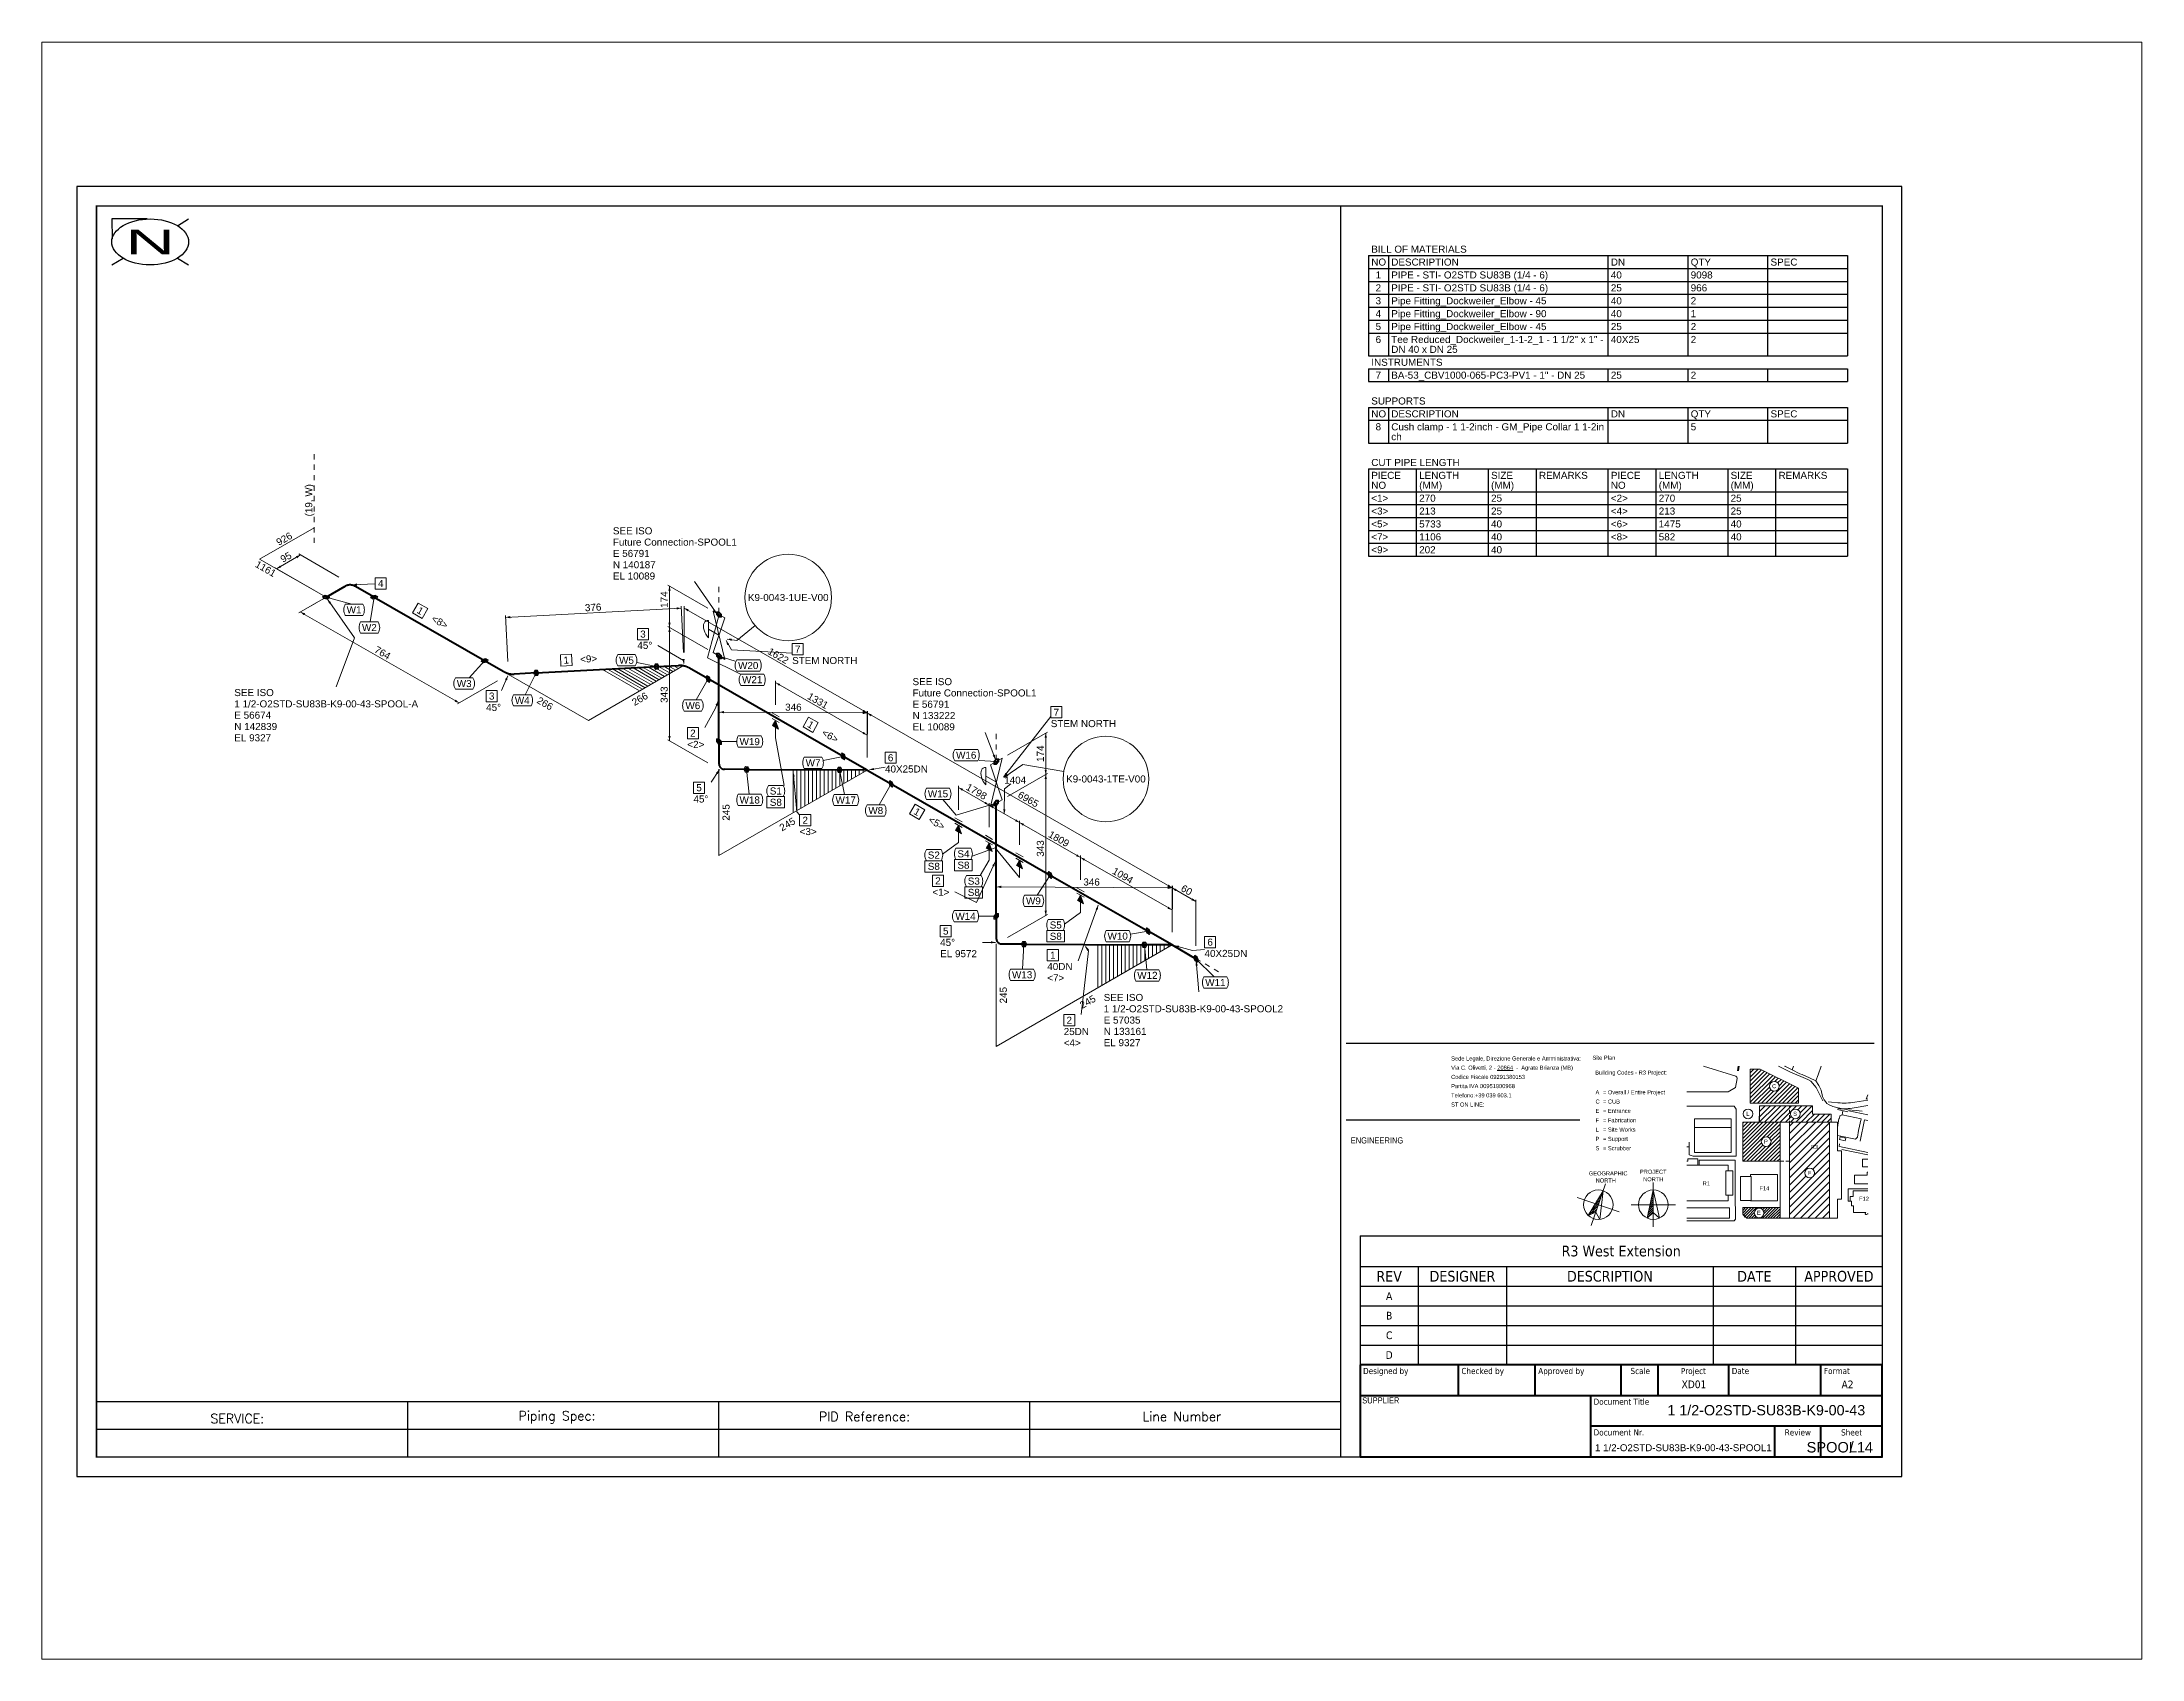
# Paper-space layout 'Layout1' of a CAD drawing. Header units: metres. Extents: x 0 to 16.2, y -1.1 to 11.4.
# The model-space entities are those that its viewports show. They can reach past a viewport. Long polylines and large blocks are cut down to what shows.
import ezdxf
from ezdxf.enums import TextEntityAlignment as Align

# ---------------------------------------------------------------- set-up
doc = ezdxf.new("R2010")
doc.units = ezdxf.units.M
doc.header["$MEASUREMENT"] = 0
for name, color, linetype, lineweight in [('BDRTEXT', 2, 'Continuous', 20), ('BOMTEXT', 2, 'Continuous', 20), ('CONTINUATION', 7, 'Continuous', 0), ('DIM', 7, 'Continuous', 0), ('G-____-TTLB-OTLN', 7, 'Continuous', 13), ('G-____-TTLB-WIDE', 7, 'Continuous', 30), ('INSTRUMENT', 3, 'Continuous', 20), ('JONTNO', 2, 'Continuous', 0), ('LEADLINE', 2, 'Continuous', 0), ('MESSAGE', 2, 'Continuous', 0), ('Pipe', 1, 'Continuous', 50), ('PTNO', 2, 'Continuous', 0), ('SKEW_HATCH', 7, 'Continuous', 20), ('SYMBOL', 7, 'Continuous', 0), ('Symbol (ISO)', 7, 'Continuous', 25), ('Title (ISO)', 7, 'Continuous', 50)]:
    doc.layers.add(name, color=color, linetype=linetype, lineweight=lineweight)
doc.styles.add('Arial', font='')
doc.styles.add('Arial_1', font='', dxfattribs={"width": 0.8, "height": 2})
doc.styles.add('Note Text (ISO)', font='', dxfattribs={"height": 2.5})
doc.styles.add('RomanS', font='romans.shx')
doc.styles.get("Standard").update_dxf_attribs({"font": ''})
doc.styles.add('Text Style41', font='')
doc.styles.get('Arial').set_extended_font_data('Arial')
doc.styles.get('Arial_1').set_extended_font_data('Arial')
doc.styles.get('Note Text (ISO)').set_extended_font_data('Tahoma')
doc.styles.get('Standard').set_extended_font_data('Arial')
doc.styles.get('Text Style41').set_extended_font_data('Tahoma')

psp = doc.layouts.get("Layout1")

msp = doc.modelspace()

# ---------------------------------------------------------------- texts
at = {"color": 7, "linetype": 'ByBlock', "lineweight": -2, "style": 'RomanS'}
for s, p in [('SERVICE:', (49.67, 26.43)), ('Piping Spec:', (149.93, 27.32)), ('PID Reference:', (247.72, 27.09)), ('Line Number', (353.07, 27.09))]:
    msp.add_text(s, height=3, dxfattribs=at).set_placement(p)
at = {"layer": 'BDRTEXT', "style": 'Arial'}
for s, height, p in [('1 1/2-O2STD-SU83B-K9-00-43', 3.3303, (556.11, 30.66)), ('1 1/2-O2STD-SU83B-K9-00-43-SPOOL1', 2.2663, (529.11, 18.44)), ('SPOOL1', 3.41, (578.75, 18.59)), ('4', 3.41, (589.5, 18.54))]:
    msp.add_text(s, height=height, dxfattribs=at).set_placement(p, align=Align.MIDDLE_CENTER)
at = {"layer": 'BOMTEXT', "style": 'Arial'}
for s, p in [('BILL OF MATERIALS', (427.53, 407.53)), ('NO', (427.53, 403.33)), ('DESCRIPTION', (434.03, 403.33)), ('DN', (505.51, 403.33)), ('QTY', (531.5, 403.33)), ('SPEC', (557.49, 403.33)), ('PIPE - STI- O2STD SU83B (1/4 - 6)', (434.03, 399.13)), ('PIPE - STI- O2STD SU83B (1/4 - 6)', (434.03, 394.93)), ('40', (505.51, 399.13)), ('25', (505.51, 394.93)), ('9098', (531.5, 399.13)), ('966', (531.5, 394.93)), ('Pipe Fitting_Dockweiler_Elbow - 45', (434.03, 390.73)), ('40', (505.51, 390.73)), ('2', (531.5, 390.73)), ('Pipe Fitting_Dockweiler_Elbow - 90', (434.03, 386.53)), ('Pipe Fitting_Dockweiler_Elbow - 45', (434.03, 382.33)), ('40', (505.51, 386.53)), ('25', (505.51, 382.33)), ('2', (531.5, 382.33)), ('1', (531.5, 386.53)), ('Tee Reduced_Dockweiler_1-1-2_1 - 1 1/2" x 1" - ', (434.03, 378.13)), ('DN 40 x DN 25', (434.03, 374.91)), ('40X25', (505.51, 378.13)), ('2', (531.5, 378.13)), ('INSTRUMENTS', (427.53, 370.71)), ('BA-53_CBV1000-065-PC3-PV1 - 1" - DN 25', (434.03, 366.51)), ('25', (505.51, 366.51)), ('2', (531.5, 366.51)), ('SUPPORTS', (427.53, 358.1)), ('NO', (427.53, 353.9)), ('DESCRIPTION', (434.03, 353.9)), ('DN', (505.51, 353.9)), ('QTY', (531.5, 353.9)), ('SPEC', (557.49, 353.9)), ('ch', (434.03, 346.48)), ('Cush clamp - 1 1-2inch - GM_Pipe Collar 1 1-2in', (434.03, 349.7)), ('5', (531.5, 349.7)), ('CUT PIPE LENGTH', (427.53, 338.08)), ('PIECE', (427.53, 333.88)), ('LENGTH', (443.12, 333.88)), ('SIZE', (466.52, 333.88)), ('REMARKS', (482.11, 333.88)), ('PIECE', (505.51, 333.88)), ('LENGTH', (521.1, 333.88)), ('SIZE', (544.5, 333.88)), ('REMARKS', (560.09, 333.88)), ('<1>', (427.53, 326.46)), ('NO', (427.53, 330.66)), ('270', (443.12, 326.46)), ('(MM)', (443.12, 330.66)), ('25', (466.52, 326.46)), ('(MM)', (466.52, 330.66)), ('<2>', (505.51, 326.46)), ('NO', (505.51, 330.66)), ('270', (521.1, 326.46)), ('(MM)', (521.1, 330.66)), ('25', (544.5, 326.46)), ('(MM)', (544.5, 330.66)), ('<3>', (427.53, 322.26)), ('213', (443.12, 322.26)), ('25', (466.52, 322.26)), ('<4>', (505.51, 322.26)), ('213', (521.1, 322.26)), ('25', (544.5, 322.26)), ('<5>', (427.53, 318.06)), ('<7>', (427.53, 313.86)), ('5733', (443.12, 318.06)), ('1106', (443.12, 313.86)), ('40', (466.52, 318.06)), ('40', (466.52, 313.86)), ('<6>', (505.51, 318.06)), ('<8>', (505.51, 313.86)), ('582', (521.1, 313.86)), ('1475', (521.1, 318.06)), ('40', (544.5, 318.06)), ('40', (544.5, 313.86)), ('<9>', (427.53, 309.66)), ('202', (443.12, 309.66)), ('40', (466.52, 309.66))]:
    msp.add_text(s, height=2.3, dxfattribs=at).set_placement(p)
for s, p in [('2', (429.83, 394.93)), ('1', (429.83, 399.13)), ('3', (429.83, 390.73)), ('4', (429.83, 386.53)), ('5', (429.83, 382.33)), ('6', (429.83, 378.13)), ('7', (429.83, 366.51)), ('8', (429.83, 349.7))]:
    msp.add_text(s, height=2.3, dxfattribs=at).set_placement(p, align=Align.CENTER)
at = {"layer": 'DIM', "style": 'Arial'}
for s, rotation, p in [('(19, W)', 90, (81.66, 326.93)), ('926', 29.83757, (73.67, 314.36)), ('95', 29.83752, (74.23, 308.41)), ('1161', 330.16243, (67.64, 304.62)), ('174', 89.99998, (197.34, 294.57)), ('376', 2.99997, (174.23, 292.05)), ('764', 330.16243, (105.68, 277.25)), ('1622', 330.16243, (234.51, 276.26)), ('266', 330, (158.56, 260.74)), ('266', 30, (189.43, 262.23)), ('343', 89.99998, (197.34, 263.63)), ('346', 359.67751, (239.42, 259.55)), ('1331', 330.16243, (247.4, 261.66)), ('174', 89.99995, (319.81, 244.39)), ('1798', 330.16243, (299.02, 232.06)), ('245', 90, (217.5, 225.28)), ('6965', 330.16243, (315.9, 229.57)), ('245', 30, (237.47, 221.43)), ('1809', 330.16243, (325.83, 216.68)), ('343', 89.99995, (319.81, 213.55)), ('1094', 330.16243, (346.65, 204.73)), ('346', 359.67751, (336.48, 202.63)), ('60', 330.16243, (367.44, 200.01)), ('245', 90, (307.76, 165.78)), ('245', 30, (335.21, 163.63))]:
    msp.add_text(s, height=2.3, rotation=rotation, dxfattribs=at).set_placement(p, align=Align.MIDDLE_CENTER)
msp.add_text('1404', height=2.3, dxfattribs=at).set_placement((311.6, 235.79), align=Align.MIDDLE_CENTER)
at = {"layer": 'G-____-TTLB-OTLN', "lineweight": 9, "style": 'Arial'}
for s, p in [('Site Plan', (499.53, 144.74)), ('Building Codes - R3 Project:', (500.41, 139.92)), ('C', (557.99, 135.48)), ('A', (500.52, 133.51)), ('C', (500.52, 130.48)), ('= Overall / Entire Project', (502.95, 133.51)), ('= CUB', (502.95, 130.48)), ('E', (500.52, 127.44)), ('F', (500.52, 124.4)), ('= Entrance', (502.95, 127.44)), ('= Fabrication', (502.95, 124.4)), ('L', (549.59, 126.49)), ('S', (564.86, 126.49)), ('S', (500.52, 115.29)), ('L', (500.52, 121.36)), ('P', (500.52, 118.33)), ('= Site Works', (502.95, 121.36)), ('= Support', (502.95, 118.33)), ('= Scrubber', (502.95, 115.29)), ('P', (555.37, 117.44)), ('R3', (570.59, 115.68)), ('R1', (535.39, 103.85)), ('F14', (553.88, 102.25)), ('F', (569.6, 107.25)), ('F12', (586.32, 98.84)), ('E', (553.08, 94.24))]:
    msp.add_text(s, height=1.33, dxfattribs=at).set_placement(p)
for s, p in [('GEOGRAPHIC', (504.63, 107.09)), ('NORTH', (503.86, 104.79)), ('PROJECT', (519.32, 107.62)), ('NORTH', (519.32, 105.19))]:
    msp.add_text(s, height=1.33, dxfattribs=at).set_placement(p, align=Align.CENTER)
at = {"layer": 'G-____-TTLB-OTLN', "lineweight": 9, "attachment_point": 1}
for s, insert, char_height, width, style in [('Sede Legale, Direzione Generale e Amministrativa: ', (453.52, 145.84), 1.33, 52.0239, 'Arial'), ('Via C. Olivetti, 2 - ', (453.52, 142.84), 1.33, 18.1967, 'Arial'), ('Codice Fiscale 09291380153 ', (453.52, 139.84), 1.33, 29.939, 'Arial'), ('Partita IVA 00951900968', (453.52, 136.84), 1.33, 24.9621, 'Arial'), ('\\L20864', (468.54, 142.84), 1.33, 6.2211, 'Arial'), ('  -  Agrate Brianza (MB) ', (473.67, 142.84), 1.33, 24.1845, 'Arial'), ('Telefono:+39 039 603.1  ', (453.52, 133.84), 1.33, 25.1177, 'Arial'), ('ST ON LINE:', (453.52, 130.84), 1.33, 13.1421, 'Arial'), ('ENGINEERING', (420.83, 119.5), 2, 6.9266, 'Arial_1'), ('SUPPLIER', (424.58, 34.85), 2, 13.7249, 'Arial_1')]:
    msp.add_mtext(s, dxfattribs=dict(at, insert=insert, char_height=char_height, width=width, style=style))
at = {"layer": 'JONTNO', "style": 'Arial'}
for s, p in [('W1', (96.43, 290.11)), ('W2', (101.4, 284.32)), ('W5', (185.1, 273.68)), ('W20', (224.72, 271.97)), ('W3', (132.26, 266.1)), ('W21', (226.01, 267.35)), ('W4', (151.17, 260.63)), ('W6', (206.7, 258.92)), ('W19', (225.2, 247.19)), ('W7', (245.83, 240.29)), ('W16', (295.68, 242.77)), ('W15', (286.49, 230.2)), ('W18', (225.2, 228.19)), ('W17', (256.44, 228.18)), ('W8', (266.24, 224.76)), ('W14', (295.45, 190.31)), ('W9', (317.54, 195.35)), ('W10', (344.98, 183.87)), ('W13', (313.88, 171.28)), ('W12', (354.65, 171.08)), ('W11', (376.78, 168.75))]:
    msp.add_text(s, height=2.3, dxfattribs=at).set_placement(p, align=Align.CENTER)
for s, p in [('S1', (231.74, 231.11)), ('S8', (231.74, 227.43)), ('S2', (283.16, 210.25)), ('S4', (292.81, 210.64)), ('S8', (283.16, 206.57)), ('S8', (292.81, 206.96)), ('S3', (296.18, 201.78)), ('S8', (296.18, 198.1)), ('S5', (322.86, 187.48)), ('S8', (322.86, 183.8))]:
    msp.add_text(s, height=2.3, dxfattribs=at).set_placement(p)
at = {"layer": 'MESSAGE', "style": 'Arial'}
for s, p in [('SEE ISO', (180.66, 315.83)), ('Future Connection-SPOOL1', (180.66, 312.15)), ('E 56791', (180.66, 308.47)), ('N 140187', (180.66, 304.79)), ('EL 10089', (180.66, 301.11)), ('SEE ISO', (278.21, 266.72)), ('SEE ISO', (57.44, 263.16)), ('1 1/2-O2STD-SU83B-K9-00-43-SPOOL-A', (57.44, 259.48)), ('Future Connection-SPOOL1', (278.21, 263.04)), ('E 56791', (278.21, 259.36)), ('E 56674', (57.44, 255.8)), ('N 142839', (57.44, 252.12)), ('N 133222', (278.21, 255.68)), ('EL 10089', (278.21, 252)), ('EL 9327', (57.44, 248.44)), ('SEE ISO', (340.43, 163.89)), ('1 1/2-O2STD-SU83B-K9-00-43-SPOOL2', (340.43, 160.21)), ('E 57035', (340.43, 156.53)), ('N 133161', (340.43, 152.85)), ('EL 9327', (340.43, 149.17))]:
    msp.add_text(s, height=2.3, dxfattribs=at).set_placement(p)
for s, p in [('K9-0043-1UE-V00', (237.74, 294.11)), ('K9-0043-1TE-V00', (341.15, 235.03))]:
    msp.add_text(s, height=2.3, dxfattribs=at).set_placement(p, align=Align.CENTER)
at = {"layer": 'PTNO', "style": 'Arial'}
msp.add_text('4', height=2.3, dxfattribs=at).set_placement((105.1, 298.69), align=Align.CENTER)
for s, rotation, p in [('1', 330.16243, (117.97, 290.96)), ('<8>', 330.16243, (124.32, 287.32)), ('1', 3.00002, (165.46, 274.89)), ('<9>', 3.00002, (172.77, 275.28)), ('1', 330.16243, (245.05, 253.84)), ('<6>', 330.16243, (251.4, 250.19)), ('1', 330.16243, (279.7, 225.48)), ('<5>', 330.16243, (286.06, 221.83))]:
    msp.add_text(s, height=2.3, rotation=rotation, dxfattribs=at).set_placement(p, align=Align.MIDDLE_CENTER)
for s, p in [('45%%d', (188.63, 278.53)), ('3', (189.55, 282.21)), ('STEM NORTH', (239.01, 273.59)), ('7', (239.93, 277.27)), ('45%%d', (139.41, 258.34)), ('3', (140.33, 262.02)), ('STEM NORTH', (323.2, 253.06)), ('7', (324.12, 256.74)), ('<2>', (204.9, 246.28)), ('2', (205.82, 249.96)), ('40X25DN', (269.25, 238.28)), ('6', (270.17, 241.96)), ('5', (207.82, 232.19)), ('45%%d', (206.9, 228.51)), ('<3>', (241.46, 217.91)), ('2', (242.38, 221.59)), ('<1>', (284.67, 198.19)), ('2', (285.59, 201.87)), ('5', (288.12, 185.51)), ('45%%d', (287.2, 181.83)), ('EL 9572', (287.2, 178.15)), ('1', (322.98, 177.64)), ('40X25DN', (373.25, 178.23)), ('6', (374.17, 181.91)), ('40DN', (322.06, 173.96)), ('<7>', (322.06, 170.28)), ('2', (328.33, 156.47)), ('25DN', (327.41, 152.79)), ('<4>', (327.41, 149.11))]:
    msp.add_text(s, height=2.3, dxfattribs=at).set_placement(p)
at = {"layer": 'Symbol (ISO)', "attachment_point": 5, "style": 'Note Text (ISO)'}
for s, insert, char_height in [('R3 West Extension', (508.87, 82.44), 3.5), ('REV', (433.35, 74.24), 3.5), ('DESIGNER', (457.19, 74.24), 3.5), ('DESCRIPTION', (505.19, 74.24), 3.5), ('DATE', (552.21, 74.24), 3.5), ('APPROVED', (579.74, 74.24), 3.5), ('A', (433.35, 67.83), 2.5), ('B', (433.35, 61.43), 2.5), ('C', (433.35, 55.03), 2.5), ('D', (433.35, 48.62), 2.5), ('A2', (582.56, 39.05), 2.5)]:
    msp.add_mtext(s, dxfattribs=dict(at, insert=insert, char_height=char_height))
at = {"layer": 'Symbol (ISO)', "insert": (532.56, 39.05), "char_height": 2.5, "width": 3.0374, "attachment_point": 5, "style": 'Note Text (ISO)'}
msp.add_mtext('XD01', dxfattribs=at)
at = {"layer": 'Title (ISO)', "style": 'Text Style41'}
for s, p in [('Designed by', (424.87, 44.42)), ('Checked by', (456.87, 44.42)), ('Approved by', (481.87, 44.42)), ('Date', (544.87, 44.42)), ('Format', (574.87, 44.42)), ('Document Title', (499.9, 34.42)), ('Document Nr.', (499.9, 24.42))]:
    msp.add_text(s, height=2, dxfattribs=at).set_placement(p, align=Align.TOP_LEFT)
msp.add_text('Scale', height=2, dxfattribs=at).set_placement((518.25, 44.42), align=Align.TOP_RIGHT)
for s, p in [('Project', (532.37, 44.42)), ('Review', (566.37, 24.42)), ('Sheet', (583.87, 24.42))]:
    msp.add_text(s, height=2, dxfattribs=at).set_placement(p, align=Align.TOP_CENTER)
at = {"layer": 'Title (ISO)', "style": 'Note Text (ISO)'}
msp.add_text('  /  ', height=3.5, dxfattribs=at).set_placement((583.87, 18.92), align=Align.MIDDLE_CENTER)

# ---------------------------------------------------------------- blocks, each defined once
blk = doc.blocks.new('*U23')
at = {"color": 0, "linetype": 'ByBlock', "lineweight": 25}
for p, q in [((-1, 7.48), (-12.5, 7.5)), ((-12.5, 7.5), (-12.39, 1)), ((8.84, 5.3), (12.5, 7.5)), ((-12.5, -7.5), (-8.84, -5.3)), ((8.84, -5.3), (12.5, -7.5))]:
    blk.add_line(p, q, dxfattribs=at)
at = {"color": 0, "linetype": 'ByBlock', "lineweight": -2}
blk.add_line((0, 0), (0, 0), dxfattribs=at)
blk.add_line((0, 0), (0, 0), dxfattribs=at)
blk.add_line((0, 0), (0, 0), dxfattribs=at)
blk.add_line((0, 0), (0, 0), dxfattribs=at)
blk.add_line((0, 0), (0, 0), dxfattribs=at)
at = {"color": 0, "linetype": 'ByBlock', "lineweight": 25}
blk.add_ellipse((0, 0), major_axis=(12.5, 0), ratio=0.6, dxfattribs=at)
at = {"color": 0, "linetype": 'ByBlock', "lineweight": 40, "width": 2}
blk.add_text('N', height=8, dxfattribs=at).set_placement((0, 0), align=Align.MIDDLE_CENTER)

# ---------------------------------------------------------------- linework, layer by layer
at = {"lineweight": -3}
for p, q in [((426.58, 406.58), (582.54, 406.58)), ((426.58, 406.58), (426.58, 373.96)), ((433.08, 406.58), (433.08, 373.96)), ((504.56, 406.58), (504.56, 373.96)), ((530.55, 406.58), (530.55, 373.96)), ((556.54, 406.58), (556.54, 373.96)), ((582.54, 406.58), (582.54, 373.96)), ((426.58, 402.38), (582.54, 402.38)), ((426.58, 398.18), (582.54, 398.18)), ((426.58, 393.98), (582.54, 393.98)), ((426.58, 389.78), (582.54, 389.78)), ((426.58, 385.58), (582.54, 385.58)), ((426.58, 381.38), (582.54, 381.38)), ((426.58, 373.96), (582.54, 373.96)), ((426.58, 369.76), (582.54, 369.76)), ((426.58, 369.76), (426.58, 365.56)), ((433.08, 369.76), (433.08, 365.56)), ((504.56, 369.76), (504.56, 365.56)), ((530.55, 369.76), (530.55, 365.56)), ((556.54, 369.76), (556.54, 365.56)), ((582.54, 369.76), (582.54, 365.56)), ((426.58, 365.56), (582.54, 365.56)), ((426.58, 357.15), (582.54, 357.15)), ((426.58, 357.15), (426.58, 345.53)), ((433.08, 357.15), (433.08, 345.53)), ((504.56, 357.15), (504.56, 345.53)), ((530.55, 357.15), (530.55, 345.53)), ((556.54, 357.15), (556.54, 345.53)), ((582.54, 357.15), (582.54, 345.53)), ((426.58, 352.95), (582.54, 352.95)), ((426.58, 345.53), (582.54, 345.53)), ((426.58, 337.13), (582.54, 337.13)), ((426.58, 337.13), (426.58, 308.71)), ((442.17, 337.13), (442.17, 308.71)), ((465.57, 337.13), (465.57, 308.71)), ((481.16, 337.13), (481.16, 308.71)), ((504.56, 337.13), (504.56, 308.71)), ((520.15, 337.13), (520.15, 308.71)), ((543.55, 337.13), (543.55, 308.71)), ((559.14, 337.13), (559.14, 308.71)), ((582.54, 337.13), (582.54, 308.71)), ((582.54, 337.13), (582.54, 308.71)), ((426.58, 329.71), (582.54, 329.71)), ((426.58, 325.51), (582.54, 325.51)), ((426.58, 321.31), (582.54, 321.31)), ((426.58, 317.11), (582.54, 317.11)), ((426.58, 312.91), (582.54, 312.91)), ((426.58, 308.71), (582.54, 308.71))]:
    msp.add_line(p, q, dxfattribs=at)
at = {"linetype": 'Continuous'}
for p, q in [((113.82, 33.42), (113.82, 15.42)), ((215.07, 33.42), (215.07, 15.42)), ((316.32, 33.42), (316.32, 15.42))]:
    msp.add_line(p, q, dxfattribs=at)
for p, q in [((417.57, 33.42), (317.57, 33.42)), ((417.57, 24.42), (12.57, 24.42))]:
    msp.add_line(p, q)
msp.add_lwpolyline([(6.22, 9.07), (600.22, 9.07), (600.22, 429.07), (6.22, 429.07)], close=True)
msp.add_lwpolyline([(12.57, 15.42, 0.508, 0.508, 0), (593.87, 15.42, 0.508, 0.508, 0), (593.87, 422.72, 0.508, 0.508, 0), (12.57, 422.72, 0.508, 0.508, 0)], format="xyseb", close=True)
at = {"linetype": 'ByBlock', "lineweight": -2}
for points in [[(417.57, 422.72, 0.5, 0.5, 0), (417.57, 15.42, 0.5, 0.5, 0)], [(417.57, 33.42, 0.5, 0.5, 0), (12.57, 33.42, 0.5, 0.5, 0)]]:
    msp.add_lwpolyline(points, format="xyseb", dxfattribs=at)
at = {"layer": 'CONTINUATION'}
for points in [[(85.4, 294.26), (86.87, 295.1)], [(215.2, 298.72), (215.2, 297.02)], [(215.2, 295.32), (215.2, 293.62)], [(79.5, 290.87), (80.98, 291.72)], [(82.45, 292.57), (83.93, 293.41)], [(215.2, 291.92), (215.2, 290.22)], [(305.46, 250.84), (305.46, 249.14)], [(305.46, 247.44), (305.46, 245.74)], [(305.46, 244.04), (305.46, 242.34)], [(370.47, 177.66), (371.95, 176.81)], [(373.42, 175.96), (374.9, 175.12)], [(376.37, 174.27), (377.85, 173.43)]]:
    msp.add_lwpolyline(points, dxfattribs=at)
at = {"layer": 'DIM'}
for p, q in [((79.01, 309.13), (71.2, 304.65)), ((91.51, 301.91), (78.49, 309.43)), ((83.71, 297.43), (70.68, 304.95)), ((91.51, 297.75), (78.49, 290.23)), ((211.6, 291.8), (198.57, 299.32)), ((199.09, 299.02), (199.09, 285.52)), ((130.62, 260.93), (79.01, 290.53)), ((146.51, 274.38), (145.72, 289.4)), ((145.75, 288.8), (202.89, 291.79)), ((203.64, 277.37), (202.85, 292.39)), ((203.86, 277.38), (203.86, 292.42)), ((263.41, 257.66), (203.86, 291.82)), ((211.6, 278.3), (198.57, 285.82)), ((211.6, 278.3), (198.57, 285.82)), ((199.09, 285.52), (199.09, 248.63)), ((143.13, 268.15), (130.1, 260.63)), ((233.64, 260.3), (233.64, 268.14)), ((263.41, 250.46), (233.64, 267.54)), ((215.23, 243.49), (215.31, 258.53)), ((263.52, 257.66), (215.31, 257.93)), ((263.41, 243.22), (263.41, 258.26)), ((263.41, 243.22), (263.41, 258.26)), ((362.67, 200.73), (263.41, 257.66)), ((263.44, 243.22), (263.52, 258.26)), ((211.6, 241.41), (198.57, 248.93)), ((263.41, 243.22), (263.41, 251.06)), ((309.06, 243.92), (322.08, 251.44)), ((321.56, 251.14), (321.56, 237.64)), ((293.19, 226.14), (293.19, 233.98)), ((303.11, 227.69), (293.19, 233.38)), ((309.06, 230.42), (322.08, 237.94)), ((309.06, 230.42), (322.08, 237.94)), ((321.56, 237.64), (321.56, 191.75)), ((303.11, 220.45), (303.11, 228.29)), ((303.11, 220.45), (303.11, 228.29)), ((313.04, 222), (303.11, 227.69)), ((313.04, 214.76), (313.04, 222.6)), ((313.04, 214.76), (313.04, 222.6)), ((332.89, 210.61), (313.04, 222)), ((332.89, 203.37), (332.89, 211.21)), ((332.89, 203.37), (332.89, 211.21)), ((362.67, 193.53), (332.89, 210.61)), ((305.48, 186.61), (305.56, 201.65)), ((305.56, 201.05), (362.77, 200.73)), ((362.67, 186.29), (362.67, 201.33)), ((362.67, 186.29), (362.67, 201.33)), ((370.47, 196.26), (362.67, 200.73)), ((362.69, 186.29), (362.77, 201.33)), ((309.06, 184.53), (322.08, 192.05)), ((362.67, 186.29), (362.67, 194.13)), ((370.47, 181.81), (370.47, 196.86))]:
    msp.add_line(p, q, dxfattribs=at)
for points in [[(65.67, 307.76), (83.41, 317.93)], [(87.31, 295.35), (65.67, 307.76)]]:
    msp.add_lwpolyline(points, dxfattribs=at)
for points in [[(79.01, 309.13), (77.89, 308.06), (77.52, 308.71)], [(71.2, 304.65), (72.31, 305.72), (72.69, 305.07)], [(199.09, 299.02), (199.47, 297.52), (198.72, 297.52)], [(79.01, 290.53), (80.5, 290.11), (80.12, 289.46)], [(145.75, 288.8), (147.23, 289.25), (147.27, 288.5)], [(202.89, 291.79), (201.41, 291.34), (201.37, 292.09)], [(203.86, 291.82), (205.35, 291.4), (204.97, 290.75)], [(199.09, 285.52), (198.72, 287.02), (199.47, 287.02)], [(199.09, 285.52), (199.47, 284.02), (198.72, 284.02)], [(233.64, 267.54), (235.12, 267.12), (234.75, 266.47)], [(130.62, 260.93), (129.13, 261.35), (129.5, 262)], [(215.31, 257.93), (216.81, 258.3), (216.8, 257.55)], [(263.41, 257.66), (261.92, 258.08), (262.3, 258.73)], [(263.52, 257.66), (262.01, 257.3), (262.02, 258.05)], [(263.41, 257.66), (264.9, 257.24), (264.53, 256.59)], [(199.09, 248.63), (198.72, 250.13), (199.47, 250.13)], [(263.41, 250.46), (261.92, 250.88), (262.3, 251.53)], [(321.56, 251.14), (321.94, 249.64), (321.19, 249.64)], [(293.19, 233.38), (294.68, 232.96), (294.3, 232.31)], [(321.56, 237.64), (321.19, 239.14), (321.94, 239.14)], [(321.56, 237.64), (321.94, 236.14), (321.19, 236.14)], [(303.11, 227.69), (301.63, 228.11), (302, 228.76)], [(303.11, 227.69), (304.6, 227.27), (304.23, 226.62)], [(313.04, 222), (311.55, 222.42), (311.92, 223.07)], [(313.04, 222), (314.53, 221.58), (314.15, 220.93)], [(332.89, 210.61), (331.4, 211.03), (331.77, 211.68)], [(332.89, 210.61), (334.38, 210.19), (334, 209.54)], [(305.56, 201.05), (307.06, 201.42), (307.06, 200.67)], [(362.67, 200.73), (361.18, 201.15), (361.55, 201.8)], [(362.77, 200.73), (361.27, 200.37), (361.27, 201.12)], [(362.67, 200.73), (364.15, 200.31), (363.78, 199.66)], [(321.56, 191.75), (321.19, 193.25), (321.94, 193.25)], [(362.67, 193.53), (361.18, 193.95), (361.55, 194.6)], [(370.47, 196.26), (368.98, 196.68), (369.36, 197.33)]]:
    msp.add_solid(points, dxfattribs=at)
at = {"layer": 'G-____-TTLB-OTLN', "lineweight": 9, "flags": 128}
for points in [[(535.72, 142.7), (546.15, 139.37)], [(546.59, 138.65), (546.08, 135.75)], [(547, 142.7), (546.74, 141.19)], [(547.02, 141.13), (547.29, 142.7)], [(566.54, 130.64), (550.82, 130.64), (550.82, 141.7), (554.14, 141.7), (566.54, 135.5), (566.54, 130.64)], [(550.82, 140.46), (552.06, 141.7)], [(550.82, 139.1), (553.42, 141.7)], [(566.54, 130.64), (566.54, 135.5), (554.14, 141.7), (550.82, 141.7), (550.82, 130.64), (566.54, 130.64)], [(550.82, 137.74), (554.56, 141.48)], [(550.82, 136.38), (555.47, 141.03)], [(550.82, 135.02), (556.37, 140.58)], [(550.82, 133.66), (557.28, 140.12)], [(550.82, 132.31), (558.19, 139.67)], [(550.82, 130.95), (559.09, 139.22)], [(555.95, 130.64), (562.72, 137.41)], [(557.31, 130.64), (563.62, 136.96)], [(558.86, 137.63), (560, 138.77)], [(559.8, 137.21), (560.91, 138.31)], [(560.06, 142.7), (563.75, 140.86)], [(560.26, 136.31), (561.81, 137.86)], [(562.35, 142.52), (562, 142.7)], [(562.42, 142.7), (562.35, 142.52)], [(564.49, 141.44), (562.35, 142.52)], [(563.75, 140.86), (569.65, 138.31)], [(564.96, 142.7), (564.49, 141.44)], [(567, 140.21), (564.49, 141.44)], [(567.73, 139.92), (567, 140.21)], [(570.15, 138.91), (567.73, 139.92)], [(569.65, 138.31), (570.64, 137.73)], [(570.15, 138.91), (572.24, 137.92)], [(570.64, 137.73), (572.29, 135.7)], [(572.94, 139.89), (572.24, 137.92)], [(572.24, 137.92), (573.25, 136.39)], [(573.98, 142.7), (572.94, 139.89)], [(543.68, 134.35), (530.26, 134.35)], [(543.68, 134.35), (546.08, 135.75)], [(551.88, 130.64), (557.21, 135.98)], [(553.23, 130.64), (557.65, 135.06)], [(554.59, 130.64), (558.57, 134.62)], [(558.67, 130.64), (564.53, 136.5)], [(560.03, 130.64), (565.44, 136.05)], [(561.39, 130.64), (566.34, 135.6)], [(562.75, 130.64), (566.54, 134.44)], [(564.11, 130.64), (566.54, 133.08)], [(565.46, 130.64), (566.54, 131.72)], [(572.29, 135.7), (574.56, 131.38)], [(573.25, 136.39), (573.95, 134.87)], [(573.95, 134.87), (574.42, 132.78)], [(574.42, 132.78), (574.98, 131.7)], [(574.98, 131.7), (575.4, 131.13)], [(575.4, 131.13), (575.85, 130.48)], [(575.85, 130.48), (576.56, 130.12)], [(576.25, 131.1), (577.33, 130.93)], [(576.56, 130.12), (577.78, 129.58)], [(577.33, 130.93), (579.42, 130.74)], [(584.88, 130.93), (589.13, 131.62)], [(589.13, 133.38), (588.62, 131.92)], [(588.62, 131.92), (589.13, 132)], [(530.26, 129.68), (545.66, 129.68)], [(544.72, 125.53), (532.77, 125.53)], [(532.77, 114.61), (532.77, 125.53)], [(544.72, 125.53), (544.72, 114.61)], [(545.66, 129.68), (546.29, 128.62)], [(546.29, 113.37), (546.29, 128.62)], [(577.23, 127.08), (571.2, 127.08), (571.2, 129.8), (553.87, 129.8), (553.87, 124.42), (548.47, 124.42), (548.47, 111.76), (560.57, 111.76), (560.57, 96.61), (548.47, 96.61), (548.47, 94.46), (549.75, 93.17), (579.3, 93.17), (579.3, 99.4), (580.58, 99.4), (580.58, 115.15), (579.3, 115.15), (579.3, 124.46), (577.23, 124.46), (577.23, 127.08)], [(548.47, 124.42), (548.47, 111.76)], [(548.47, 124.08), (548.81, 124.42)], [(548.47, 122.84), (550.05, 124.42)], [(548.47, 121.6), (551.29, 124.42)], [(548.47, 120.36), (552.53, 124.42)], [(548.47, 119.12), (553.77, 124.42)], [(548.47, 117.88), (555.01, 124.42)], [(548.47, 116.64), (556.25, 124.42)], [(548.47, 115.4), (557.48, 124.42)], [(548.47, 114.16), (558.72, 124.42)], [(548.47, 112.93), (559.96, 124.42)], [(548.47, 111.76), (548.47, 114.92), (548.47, 118.09), (548.47, 121.25), (548.47, 124.42)], [(548.47, 124.42), (551.49, 124.42), (554.52, 124.42), (557.55, 124.42), (560.57, 124.42)], [(553.83, 124.44), (559.19, 129.8)], [(553.87, 129.8), (553.86, 128.45), (553.85, 127.11), (553.84, 125.77), (553.83, 124.42)], [(553.83, 124.42), (559.68, 124.43), (565.53, 124.44), (571.38, 124.45), (577.23, 124.46)], [(553.85, 126.15), (557.49, 129.8)], [(553.86, 127.86), (555.79, 129.8)], [(553.87, 129.57), (554.1, 129.8)], [(571.2, 129.8), (566.87, 129.8), (562.54, 129.8), (558.21, 129.8), (553.87, 129.8)], [(553.88, 124.42), (554.98, 124.42)], [(555.52, 124.43), (560.89, 129.8)], [(555.58, 124.42), (556.8, 124.42)], [(556.41, 119.63), (560.57, 123.79)], [(557.22, 124.43), (562.58, 129.8)], [(557.41, 124.42), (558.62, 124.42)], [(558.92, 124.43), (564.28, 129.8)], [(559.23, 124.42), (560.44, 124.42)], [(560.57, 122.95), (560.57, 124.42)], [(560.57, 124.42), (560.57, 121.26), (560.57, 118.09), (560.57, 114.92), (560.57, 111.76)], [(560.62, 124.44), (565.98, 129.8)], [(561.05, 124.42), (562.26, 124.42)], [(562.32, 124.44), (564.21, 126.33)], [(562.87, 124.42), (564.09, 124.42)], [(563.67, 129.8), (563.67, 129.1)], [(563.67, 128.49), (563.67, 127.28)], [(563.67, 126.67), (563.67, 125.45)], [(563.67, 124.85), (563.67, 123.64)], [(563.69, 115.93), (572.19, 124.43)], [(563.69, 113.54), (574.58, 124.43)], [(563.69, 124.42), (566.95, 124.42), (570.21, 124.42), (573.46, 124.43), (576.72, 124.43)], [(563.69, 123.11), (565, 124.42)], [(563.69, 120.72), (567.4, 124.42)], [(563.69, 118.33), (569.79, 124.42)], [(563.69, 93.17), (563.69, 100.98), (563.69, 108.8), (563.69, 116.61), (563.69, 124.42)], [(563.69, 111.14), (576.72, 124.17)], [(564.02, 124.44), (565.18, 125.6)], [(564.69, 124.42), (565.9, 124.42)], [(565.72, 124.44), (571.07, 129.8)], [(566.36, 128.48), (567.68, 129.8)], [(566.51, 124.42), (567.73, 124.42)], [(567.08, 127.51), (569.37, 129.8)], [(567.42, 124.45), (571.2, 128.23)], [(568.34, 124.42), (569.55, 124.42)], [(569.12, 124.45), (571.75, 127.08)], [(570.16, 124.42), (571.37, 124.42)], [(570.82, 124.45), (573.45, 127.08)], [(571.2, 127.08), (571.2, 127.76), (571.2, 128.44), (571.2, 129.12), (571.2, 129.8)], [(577.23, 127.08), (575.73, 127.08), (574.22, 127.08), (572.71, 127.08), (571.2, 127.08)], [(571.98, 124.42), (573.19, 124.42)], [(572.52, 124.45), (575.15, 127.08)], [(573.8, 124.42), (575.01, 124.42)], [(574.22, 124.46), (576.84, 127.08)], [(575.62, 124.42), (576.72, 124.42)], [(575.92, 124.46), (577.23, 125.77)], [(576.72, 123.7), (576.72, 124.46)], [(576.72, 124.46), (577.23, 124.46)], [(576.72, 124.43), (576.72, 116.61), (576.72, 108.8), (576.72, 100.99), (576.72, 93.17)], [(576.72, 121.88), (576.72, 123.09)], [(577.23, 124.46), (577.23, 125.12), (577.23, 125.77), (577.23, 126.43), (577.23, 127.08)], [(577.78, 129.58), (578.62, 129.34)], [(578.62, 129.34), (580.51, 128.86)], [(579.27, 128.53), (582.67, 127.85)], [(579.77, 125.67), (579.3, 122.67)], [(579.91, 125.67), (580.07, 126.49)], [(580.07, 126.49), (580.8, 126.83)], [(580.51, 128.86), (582.64, 128.4)], [(581.07, 128.17), (580.78, 126.84)], [(580.78, 126.84), (586.95, 125.52)], [(582.64, 128.4), (585.38, 128.22)], [(589.13, 126.87), (582.98, 128.15)], [(589.13, 129.84), (584.72, 129.09)], [(585.38, 128.22), (587.29, 128.01)], [(586.16, 121.7), (586.95, 125.52)], [(588.09, 125.21), (586.61, 118.3)], [(588.09, 125.21), (589.13, 124.99)], [(530.26, 116.44), (530.96, 116.44)], [(530.96, 117.94), (530.96, 113.79)], [(532.77, 122.74), (544.72, 122.74)], [(548.54, 111.76), (554.52, 117.74)], [(549.78, 111.76), (554.98, 116.96)], [(551.01, 111.76), (555.8, 116.54)], [(552.25, 111.76), (560.57, 120.08)], [(553.49, 111.76), (560.57, 118.84)], [(554.73, 111.76), (560.57, 117.6)], [(555.97, 111.76), (560.57, 116.36)], [(557.2, 119.18), (560.57, 122.55)], [(557.61, 118.36), (560.57, 121.32)], [(560.57, 121.13), (560.57, 122.34)], [(560.57, 119.3), (560.57, 120.52)], [(560.57, 117.48), (560.57, 118.7)], [(560.57, 115.66), (560.57, 116.87)], [(563.67, 123.03), (563.67, 121.81)], [(563.67, 121.21), (563.67, 119.99)], [(563.67, 119.38), (563.67, 118.17)], [(563.67, 117.56), (563.67, 116.34)], [(563.69, 108.75), (576.72, 121.77)], [(563.69, 106.36), (576.72, 119.38)], [(563.69, 103.96), (576.72, 116.98)], [(576.72, 120.06), (576.72, 121.27)], [(576.72, 118.23), (576.72, 119.45)], [(576.72, 116.41), (576.72, 117.63)], [(579.3, 120.07), (585.17, 118.85)], [(579.78, 116.56), (579.95, 117.37)], [(589.13, 114.59), (579.93, 116.53)], [(580.11, 119.62), (579.94, 118.81)], [(579.94, 118.81), (581.83, 118.41)], [(582, 119.22), (580.11, 119.62)], [(581.83, 118.41), (582, 119.22)], [(585.81, 119.51), (585.17, 118.85)], [(586.16, 121.7), (585.81, 119.51)], [(586.97, 119.97), (586.61, 118.3)], [(530.58, 111.76), (530.26, 111.76)], [(530.26, 110.47), (543.68, 110.47)], [(533.86, 112.53), (530.58, 112.53)], [(530.58, 112.53), (530.58, 111.76)], [(532.25, 113.37), (530.96, 113.79)], [(532.25, 113.37), (546.29, 113.37)], [(544.72, 114.61), (532.77, 114.61)], [(533.86, 110.47), (533.86, 112.53)], [(546.02, 112.07), (534.29, 112.07)], [(534.29, 112.07), (534.29, 110.47)], [(543.68, 110.47), (543.68, 108.61)], [(546.02, 112.07), (546.02, 98.71)], [(560.57, 111.76), (557.55, 111.76), (554.52, 111.76), (551.49, 111.76), (548.47, 111.76)], [(557.21, 111.76), (560.57, 115.12)], [(558.45, 111.76), (560.57, 113.88)], [(559.69, 111.76), (560.57, 112.64)], [(560.57, 113.84), (560.57, 115.06)], [(560.57, 111.76), (560.57, 113.23)], [(560.57, 111.76), (561.82, 111.76)], [(562.42, 111.76), (563.67, 111.76)], [(563.67, 115.74), (563.67, 114.52)], [(563.67, 113.91), (563.67, 112.7)], [(563.67, 112.09), (563.67, 110.88)], [(563.67, 110.27), (563.67, 109.06)], [(563.69, 96.78), (576.72, 109.8)], [(571.24, 109.11), (576.72, 114.59)], [(571.55, 107.03), (576.72, 112.2)], [(576.72, 114.59), (576.72, 115.8)], [(576.72, 112.77), (576.72, 113.98)], [(576.72, 110.95), (576.72, 112.16)], [(576.72, 109.12), (576.72, 110.34)], [(580.68, 115.53), (589.13, 113.76)], [(587.39, 109.92), (587.39, 112.42)], [(587.39, 112.42), (589.13, 112.42)], [(589.13, 109.92), (587.39, 109.92)], [(503.73, 104.41), (499.1, 90.74)], [(519.32, 104.79), (519.32, 90.36)], [(542.99, 108.61), (545.23, 108.61)], [(542.99, 100.7), (542.99, 108.61)], [(545.23, 108.61), (545.23, 100.7)], [(547.69, 106.69), (551.13, 106.69)], [(547.69, 98.97), (547.69, 106.69)], [(551, 107.35), (559.73, 107.35)], [(551, 106.69), (551, 107.35)], [(551.13, 106.69), (551.13, 98.97)], [(559.73, 107.35), (559.73, 98.86)], [(563.67, 108.45), (563.67, 107.24)], [(563.67, 106.63), (563.67, 105.41)], [(563.67, 104.81), (563.67, 103.59)], [(563.67, 102.98), (563.67, 101.77)], [(563.69, 94.38), (576.72, 107.41)], [(563.69, 101.57), (569.02, 106.89)], [(563.69, 99.17), (571.11, 106.59)], [(564.88, 93.17), (576.72, 105.01)], [(567.27, 93.17), (576.72, 102.62)], [(576.72, 107.3), (576.72, 108.52)], [(576.72, 105.48), (576.72, 106.69)], [(576.72, 103.66), (576.72, 104.87)], [(576.72, 101.83), (576.72, 103.05)], [(582.73, 102.75), (582.73, 98.66)], [(582.73, 102.75), (589.13, 102.74)], [(584.81, 104.34), (584.81, 107.13)], [(584.81, 107.13), (588.89, 107.13)], [(589.13, 104.34), (584.81, 104.34)], [(588.89, 108.2), (589.13, 108.2)], [(588.89, 107.13), (588.89, 108.2)], [(494.58, 99.88), (508.25, 95.26)], [(498.1, 94.08), (502.96, 102.13)], [(502.96, 102.13), (498.1, 94.08), (500.6, 95.16), (502.96, 102.13)], [(498.29, 94.16), (501.27, 97.15)], [(498.29, 94.16), (501.27, 97.15)], [(498.95, 95.49), (501.61, 98.15)], [(498.95, 95.49), (501.61, 98.15)], [(499.45, 94.66), (500.93, 96.14)], [(499.45, 94.66), (500.93, 96.14)], [(499.96, 97.17), (501.95, 99.15)], [(499.96, 97.17), (501.95, 99.15)], [(500.97, 98.84), (502.29, 100.16)], [(500.97, 98.84), (502.29, 100.16)], [(502.96, 102.13), (501.93, 92.79)], [(501.98, 100.51), (502.63, 101.16)], [(501.98, 100.51), (502.63, 101.16)], [(512.11, 97.57), (526.54, 97.57)], [(517.3, 93.21), (519.32, 102.38)], [(519.32, 102.38), (517.3, 93.21), (519.32, 95.02), (519.32, 102.38)], [(517.5, 94.11), (519.32, 95.93)], [(517.5, 94.11), (519.32, 95.93)], [(517.69, 94.96), (519.32, 96.59)], [(517.69, 94.96), (519.32, 96.59)], [(517.88, 95.81), (519.32, 97.26)], [(517.88, 95.81), (519.32, 97.26)], [(518.06, 96.66), (519.32, 97.92)], [(518.06, 96.66), (519.32, 97.92)], [(518.25, 97.52), (519.32, 98.59)], [(518.25, 97.52), (519.32, 98.59)], [(518.44, 98.37), (519.32, 99.25)], [(518.44, 98.37), (519.32, 99.25)], [(518.63, 99.22), (519.32, 99.92)], [(518.63, 99.22), (519.32, 99.92)], [(518.81, 100.07), (519.32, 100.58)], [(518.81, 100.07), (519.32, 100.58)], [(519, 100.92), (519.32, 101.24)], [(519, 100.92), (519.32, 101.24)], [(519.19, 101.78), (519.32, 101.91)], [(519.19, 101.78), (519.32, 101.91)], [(519.32, 102.38), (521.34, 93.21)], [(543.68, 98.83), (530.26, 98.83)], [(544.15, 96.53), (530.26, 96.53)], [(545.23, 100.7), (542.99, 100.7)], [(543.68, 100.7), (543.68, 98.83)], [(544.15, 96.53), (544.15, 93.19)], [(546.12, 95.33), (546.02, 98.71)], [(551.13, 98.97), (547.69, 98.97)], [(548.47, 96.59), (548.48, 96.61)], [(548.47, 95.7), (549.37, 96.61)], [(548.47, 94.81), (550.26, 96.61)], [(548.47, 96.61), (551.49, 96.61), (554.52, 96.61), (557.55, 96.61), (560.57, 96.61)], [(548.47, 94.46), (548.47, 95), (548.47, 95.53), (548.47, 96.07), (548.47, 96.61)], [(548.55, 94.01), (551.15, 96.61)], [(548.92, 93.49), (552.04, 96.61)], [(549.52, 93.2), (552.93, 96.61)], [(551, 98.86), (551, 98.97)], [(559.73, 98.86), (551, 98.86)], [(553.66, 96.45), (553.82, 96.61)], [(554.42, 96.32), (554.71, 96.61)], [(554.83, 93.17), (558.27, 96.61)], [(554.94, 95.95), (555.6, 96.61)], [(555.26, 95.38), (556.49, 96.61)], [(555.32, 94.55), (557.38, 96.61)], [(555.72, 93.17), (559.16, 96.61)], [(556.61, 93.17), (560.05, 96.61)], [(557.5, 93.17), (560.57, 96.24)], [(560.57, 95.19), (560.57, 96.61)], [(560.57, 96.61), (560.57, 95.75), (560.57, 94.89), (560.57, 94.03), (560.57, 93.17)], [(563.67, 101.16), (563.67, 99.94)], [(563.67, 99.34), (563.67, 98.12)], [(563.67, 97.52), (563.67, 96.3)], [(569.66, 93.17), (576.72, 100.22)], [(572.06, 93.17), (576.72, 97.83)], [(576.72, 100.01), (576.72, 101.23)], [(576.72, 98.19), (576.72, 99.41)], [(576.72, 96.37), (576.72, 97.58)], [(576.72, 94.55), (576.72, 95.76)], [(583.8, 98.66), (582.73, 98.66)], [(584.41, 100.19), (583.39, 100.19)], [(583.39, 100.19), (583.39, 98.66)], [(583.8, 98.66), (583.8, 97.16)], [(583.8, 97.16), (584.48, 97.16)], [(584.41, 102.09), (589.13, 102.09)], [(584.41, 100.19), (584.41, 102.09)], [(584.48, 95.03), (584.48, 97.16)], [(500.6, 95.16), (498.1, 94.08)], [(501.93, 92.79), (500.6, 95.16)], [(519.32, 95.02), (517.3, 93.21)], [(517.31, 93.25), (519.32, 95.26)], [(517.31, 93.25), (519.32, 95.26)], [(521.34, 93.21), (519.32, 95.02)], [(530.26, 93.19), (544.15, 93.19)], [(530.26, 92.29), (545.6, 92.29)], [(545.6, 92.29), (546.12, 92.81)], [(546.12, 92.81), (546.12, 95.33)], [(560.57, 93.17), (557.87, 93.17), (555.16, 93.17), (552.46, 93.17), (549.75, 93.17)], [(550.38, 93.17), (552.21, 95)], [(551.27, 93.17), (552.34, 94.24)], [(552.16, 93.17), (552.72, 93.73)], [(553.05, 93.17), (553.28, 93.4)], [(553.94, 93.17), (554.12, 93.35)], [(558.39, 93.17), (560.57, 95.35)], [(559.28, 93.17), (560.57, 94.46)], [(560.17, 93.17), (560.57, 93.57)], [(560.57, 93.17), (560.57, 94.59)], [(563.67, 95.7), (563.67, 94.48)], [(563.67, 93.87), (563.67, 93.17)], [(576.72, 93.17), (573.46, 93.17), (570.21, 93.17), (566.95, 93.17), (563.69, 93.17)], [(574.45, 93.17), (576.72, 95.44)], [(576.72, 93.17), (576.72, 93.94)], [(584.48, 95.03), (588.49, 95.03)]]:
    msp.add_lwpolyline(points, dxfattribs=at)
at = {"layer": 'G-____-TTLB-OTLN', "lineweight": 9}
for centre, radius in [((558.74, 136.12), 1.58), ((550.17, 127.13), 1.58), ((565.55, 127.13), 1.58), ((556.06, 118.09), 1.58), ((570.24, 107.89), 1.58), ((501.42, 97.57), 4.81), ((519.32, 97.57), 4.81), ((553.78, 94.89), 1.58)]:
    msp.add_circle(centre, radius, dxfattribs=at)
for centre, radius, start, end in [((545.95, 138.76), 0.645, 350.113, 72.296), ((581.41, 152.11), 21.46, 264.68913, 279.30213), ((581.14, 150.25), 21.46, 265.20394, 279.61594), ((588.71, 94.72), 0.384, 113.88013, 357.76313), ((589.94, 94.65), 0.83, 174.50295, 189.64395)]:
    msp.add_arc(centre, radius, start, end, dxfattribs=at)
at = {"layer": 'G-____-TTLB-WIDE'}
for p, q in [((419.34, 150.15), (591.19, 150.15)), ((419.34, 125.15), (495.43, 125.15))]:
    msp.add_line(p, q, dxfattribs=at)
at = {"layer": 'INSTRUMENT'}
for points in [[(210.33, 286.95), (210.58, 287.34)], [(210.58, 287.34), (210.92, 287.61)], [(210.92, 287.61), (211.32, 287.75)], [(211.32, 287.75), (211.77, 287.76)], [(211.77, 282.14), (211.77, 287.76)], [(217.11, 275.12), (213.31, 290.81)], [(213.31, 290.81), (215.2, 289.72)], [(217.11, 288.62), (213.31, 277.31)], [(215.2, 289.72), (217.11, 288.62)], [(210.14, 285.89), (210.19, 286.47)], [(210.19, 285.26), (210.14, 285.89)], [(210.19, 286.47), (210.33, 286.95)], [(210.33, 284.62), (210.19, 285.26)], [(210.58, 283.94), (210.33, 284.62)], [(210.92, 283.28), (210.58, 283.94)], [(211.32, 282.68), (210.92, 283.28)], [(211.77, 282.14), (211.32, 282.68)], [(215.18, 282.98), (211.77, 284.95)], [(213.31, 277.31), (217.11, 275.12)], [(300.62, 239.07), (300.88, 239.47)], [(300.88, 239.47), (301.21, 239.74)], [(301.21, 239.74), (301.62, 239.87)], [(301.62, 239.87), (302.07, 239.88)], [(302.07, 234.26), (302.07, 239.88)], [(303.55, 227.24), (307.35, 242.93)], [(307.35, 242.93), (303.55, 240.74)], [(303.55, 240.74), (307.35, 229.43)], [(300.43, 238.01), (300.49, 238.59)], [(300.49, 237.38), (300.43, 238.01)], [(300.49, 238.59), (300.62, 239.07)], [(300.62, 236.74), (300.49, 237.38)], [(300.88, 236.06), (300.62, 236.74)], [(301.21, 235.4), (300.88, 236.06)], [(301.62, 234.8), (301.21, 235.4)], [(302.07, 234.26), (301.62, 234.8)], [(305.48, 235.1), (302.07, 237.07)], [(305.46, 228.34), (303.55, 227.24)], [(307.35, 229.43), (305.46, 228.34)]]:
    msp.add_lwpolyline(points, dxfattribs=at)
at = {"layer": 'JONTNO'}
for p, q in [((93.57, 293.1), (99.29, 293.1)), ((93.57, 289.42), (99.29, 289.42)), ((98.54, 287.31), (104.25, 287.31)), ((98.54, 283.63), (104.25, 283.63)), ((182.24, 276.67), (187.95, 276.67)), ((220.97, 274.96), (228.46, 274.96)), ((129.4, 269.09), (135.12, 269.09)), ((182.24, 272.99), (187.95, 272.99)), ((220.97, 271.28), (228.46, 271.28)), ((222.27, 270.34), (229.76, 270.34)), ((222.27, 266.66), (229.76, 266.66)), ((129.4, 265.41), (135.12, 265.41)), ((148.31, 263.62), (154.03, 263.62)), ((148.31, 259.94), (154.03, 259.94)), ((203.84, 261.91), (209.55, 261.91)), ((203.84, 258.23), (209.55, 258.23)), ((221.45, 250.18), (228.94, 250.18)), ((221.45, 246.5), (228.94, 246.5)), ((242.98, 243.28), (248.69, 243.28)), ((242.98, 239.6), (248.69, 239.6)), ((291.93, 245.76), (299.43, 245.76)), ((291.93, 242.08), (299.43, 242.08)), ((231.28, 234.1), (236.11, 234.1)), ((282.74, 233.19), (290.23, 233.19)), ((221.45, 231.18), (228.94, 231.18)), ((221.45, 227.5), (228.94, 227.5)), ((231.28, 230.42), (236.11, 230.42)), ((252.7, 231.17), (260.19, 231.17)), ((252.7, 227.49), (260.19, 227.49)), ((263.38, 227.75), (269.1, 227.75)), ((282.74, 229.51), (290.23, 229.51)), ((263.38, 224.07), (269.1, 224.07)), ((282.7, 213.24), (287.53, 213.24)), ((292.35, 213.63), (297.18, 213.63)), ((282.7, 209.56), (287.53, 209.56)), ((292.35, 209.95), (297.18, 209.95)), ((295.72, 204.77), (300.55, 204.77)), ((295.72, 201.09), (300.55, 201.09)), ((314.68, 198.34), (320.39, 198.34)), ((291.7, 193.3), (299.2, 193.3)), ((314.68, 194.66), (320.39, 194.66)), ((291.7, 189.62), (299.2, 189.62)), ((322.4, 190.47), (327.23, 190.47)), ((322.4, 186.79), (327.23, 186.79)), ((341.23, 186.86), (348.73, 186.86)), ((341.23, 183.18), (348.73, 183.18)), ((310.14, 174.27), (317.63, 174.27)), ((350.9, 174.07), (358.4, 174.07)), ((373.04, 171.74), (380.53, 171.74)), ((310.14, 170.59), (317.63, 170.59)), ((350.9, 170.39), (358.4, 170.39)), ((373.04, 168.06), (380.53, 168.06))]:
    msp.add_line(p, q, dxfattribs=at)
for points in [[(230.82, 226.74), (230.82, 230.42), (236.57, 230.42), (236.57, 226.74)], [(282.24, 205.88), (282.24, 209.56), (287.99, 209.56), (287.99, 205.88)], [(291.89, 206.27), (291.89, 209.95), (297.64, 209.95), (297.64, 206.27)], [(295.26, 197.41), (295.26, 201.09), (301.01, 201.09), (301.01, 197.41)], [(321.94, 183.11), (321.94, 186.79), (327.69, 186.79), (327.69, 183.11)]]:
    msp.add_lwpolyline(points, close=True, dxfattribs=at)
for centre, start, end in [((96.76, 291.26), 150, 210), ((101.73, 285.47), 150, 210), ((96.1, 291.26), 330, 30), ((101.07, 285.47), 330, 30), ((185.43, 274.83), 150, 210), ((184.77, 274.83), 330, 30), ((224.16, 273.12), 150, 210), ((225.28, 273.12), 330, 30), ((132.59, 267.25), 150, 210), ((131.93, 267.25), 330, 30), ((225.45, 268.5), 150, 210), ((226.57, 268.5), 330, 30), ((151.5, 261.78), 150, 210), ((150.84, 261.78), 330, 30), ((207.03, 260.07), 150, 210), ((206.37, 260.07), 330, 30), ((224.64, 248.34), 150, 210), ((225.76, 248.34), 330, 30), ((246.16, 241.44), 150, 210), ((245.51, 241.44), 330, 30), ((295.12, 243.92), 150, 210), ((296.24, 243.92), 330, 30), ((234.46, 232.26), 150, 210), ((232.92, 232.26), 330, 30), ((285.93, 231.35), 150, 210), ((287.05, 231.35), 330, 30), ((224.64, 229.34), 150, 210), ((225.76, 229.34), 330, 30), ((255.88, 229.33), 150, 210), ((257, 229.33), 330, 30), ((266.57, 225.91), 150, 210), ((265.91, 225.91), 330, 30), ((285.89, 211.4), 150, 210), ((284.34, 211.4), 330, 30), ((295.53, 211.79), 150, 210), ((293.99, 211.79), 330, 30), ((298.91, 202.93), 150, 210), ((297.37, 202.93), 330, 30), ((317.87, 196.5), 150, 210), ((317.21, 196.5), 330, 30), ((294.89, 191.46), 150, 210), ((296.01, 191.46), 330, 30), ((325.59, 188.63), 150, 210), ((324.04, 188.63), 330, 30), ((344.42, 185.02), 150, 210), ((345.54, 185.02), 330, 30), ((313.32, 172.43), 150, 210), ((314.44, 172.43), 330, 30), ((354.09, 172.23), 150, 210), ((355.21, 172.23), 330, 30), ((376.22, 169.9), 150, 210), ((377.34, 169.9), 330, 30)]:
    msp.add_arc(centre, 3.68, start, end, dxfattribs=at)
at = {"layer": 'LEADLINE'}
for p, q in [((95.72, 293.1), (87.31, 295.36)), ((96.54, 282.17), (87.74, 294.74)), ((103.29, 299.76), (95.86, 299.39)), ((101.68, 287.31), (102.93, 295.35)), ((207.18, 300.42), (214.04, 290.62)), ((211.43, 275.62), (215.21, 289.71)), ((214.04, 290.62), (214.61, 290.18)), ((90.61, 266.15), (96.54, 282.17)), ((219.22, 278.22), (217.49, 281.22)), ((221.04, 281.24), (217.85, 281.75)), ((226.94, 286.2), (221.04, 281.24)), ((133.91, 269.09), (138.93, 274.7)), ((188.41, 274.13), (194.88, 272.76)), ((195.3, 279.59), (203.7, 274.74)), ((203.7, 274.74), (203.76, 273.72)), ((222.24, 270.34), (211.43, 275.62)), ((220.51, 274.49), (215.21, 276.21)), ((239.01, 277.18), (219.22, 278.22)), ((144.37, 265.01), (146.48, 269.79)), ((152.11, 263.62), (155.71, 270.69)), ((207.75, 261.91), (211.67, 268.75)), ((214.09, 259.22), (214.95, 261.57)), ((210.61, 252.95), (214.09, 259.22)), ((323.2, 256.48), (307.81, 236.77)), ((220.99, 248.34), (215.2, 248.34)), ((236.37, 234.1), (233.64, 249.62)), ((301.82, 251.31), (305.19, 242.54)), ((225.01, 231.18), (224.21, 239.29)), ((249.15, 242.15), (255.61, 243.54)), ((269.25, 240), (264.15, 239.18)), ((299.89, 242.23), (305.46, 241.84)), ((314.15, 240.94), (307.96, 236.61)), ((327.43, 238.6), (314.15, 240.94)), ((212.65, 235.18), (215.32, 239.23)), ((240.51, 225.48), (239.37, 238.45)), ((256.06, 231.17), (254.42, 239.12)), ((267.29, 227.75), (271.21, 234.58)), ((308.17, 232.92), (308.08, 224.84)), ((310.23, 234.64), (308.17, 232.92)), ((288.03, 229.51), (292.36, 224.34)), ((292.36, 224.34), (305.45, 228.34)), ((241.46, 224.54), (240.51, 225.48)), ((287.99, 211.66), (293.19, 215.46)), ((297.64, 211), (305.13, 213.73)), ((305.13, 213.73), (313.04, 204.07)), ((298.97, 196), (305.14, 209.22)), ((300.25, 204.77), (303.11, 209.77)), ((292.02, 199.39), (298.97, 196)), ((318.72, 198.34), (322.96, 204.9)), ((299.66, 191.46), (305.45, 191.46)), ((327.69, 188.89), (332.89, 192.69)), ((332.08, 176.98), (338.65, 195.05)), ((349.19, 185.69), (354.85, 186.61)), ((300.95, 182.98), (305.23, 182.98)), ((313.99, 174.27), (314.46, 182.41)), ((333.06, 159.46), (335.48, 180.26)), ((335.48, 180.26), (334.49, 181.68)), ((354.47, 174.07), (353.66, 182.18)), ((369.38, 180.33), (363.39, 181.94)), ((373.25, 180.63), (369.38, 180.33)), ((376.38, 171.74), (370.47, 177.65)), ((371.42, 166.88), (370.54, 176.91))]:
    msp.add_line(p, q, dxfattribs=at)
for points in [[(87.74, 294.74), (88.91, 293.72), (88.29, 293.29)], [(95.86, 299.39), (97.34, 299.84), (97.38, 299.09)], [(214.61, 290.18), (213.2, 290.81), (213.66, 291.4)], [(217.49, 281.22), (218.56, 280.1), (217.91, 279.73)], [(217.85, 281.75), (219.39, 281.88), (219.28, 281.14)], [(203.76, 273.72), (203.29, 275.19), (204.04, 275.24)], [(146.48, 269.79), (146.22, 268.27), (145.54, 268.57)], [(214.95, 261.57), (214.78, 260.03), (214.08, 260.29)], [(264.15, 239.18), (265.57, 239.79), (265.69, 239.05)], [(305.19, 242.54), (304.3, 243.81), (305, 244.07)], [(215.32, 239.23), (214.81, 237.77), (214.18, 238.18)], [(239.37, 238.45), (239.88, 236.99), (239.13, 236.92)], [(307.81, 236.77), (308.44, 238.18), (309.03, 237.72)], [(307.96, 236.61), (308.97, 237.78), (309.4, 237.16)], [(308.08, 224.84), (307.72, 226.35), (308.47, 226.34)], [(305.14, 209.22), (304.84, 207.7), (304.17, 208.02)], [(338.65, 195.05), (338.49, 193.52), (337.79, 193.77)], [(305.23, 182.98), (303.73, 182.6), (303.73, 183.35)], [(334.49, 181.68), (335.66, 180.67), (335.04, 180.24)], [(363.39, 181.94), (364.94, 181.91), (364.74, 181.19)], [(370.54, 176.91), (371.04, 175.45), (370.3, 175.38)]]:
    msp.add_solid(points, dxfattribs=at)
at = {"layer": 'MESSAGE'}
for centre, radius in [((237.74, 295.26), 14.1), ((341.15, 236.18), 13.93)]:
    msp.add_circle(centre, radius, dxfattribs=at)
at = {"layer": 'Pipe'}
for points in [[(87.31, 295.35), (93.55, 298.93)], [(96.68, 298.93), (96.58, 298.98), (96.49, 299.03), (96.39, 299.08), (96.3, 299.12), (96.2, 299.16), (96.1, 299.19), (96, 299.22), (95.9, 299.25), (95.8, 299.28), (95.69, 299.3), (95.59, 299.31), (95.48, 299.33), (95.38, 299.34), (95.27, 299.35), (95.17, 299.35), (95.06, 299.35), (94.96, 299.35), (94.85, 299.34), (94.75, 299.33), (94.64, 299.31), (94.54, 299.3), (94.44, 299.28), (94.33, 299.25), (94.23, 299.22), (94.13, 299.19), (94.03, 299.16), (93.93, 299.12), (93.84, 299.08), (93.74, 299.03), (93.65, 298.98), (93.55, 298.93)], [(102.92, 295.35), (96.68, 298.93)], [(102.92, 295.35), (138.92, 274.7)], [(138.92, 274.7), (145.17, 271.12)], [(215.2, 248.33), (215.2, 276.22)], [(145.17, 271.12), (145.26, 271.07), (145.36, 271.01), (145.46, 270.96), (145.57, 270.91), (145.67, 270.86), (145.77, 270.82), (145.88, 270.77), (145.98, 270.73), (146.09, 270.69), (146.19, 270.65), (146.3, 270.62), (146.41, 270.58), (146.51, 270.55), (146.62, 270.52), (146.73, 270.49), (146.84, 270.47), (146.95, 270.44), (147.06, 270.42), (147.17, 270.4), (147.29, 270.38), (147.4, 270.37), (147.51, 270.35), (147.62, 270.34), (147.73, 270.33), (147.85, 270.32), (147.96, 270.32), (148.07, 270.31), (148.19, 270.31), (148.3, 270.31), (148.41, 270.32), (148.52, 270.32)], [(155.72, 270.7), (148.52, 270.32)], [(155.72, 270.7), (194.87, 272.75)], [(194.87, 272.75), (202.06, 273.13)], [(205.42, 272.32), (205.32, 272.38), (205.22, 272.43), (205.12, 272.49), (205.02, 272.53), (204.92, 272.58), (204.82, 272.63), (204.71, 272.67), (204.61, 272.71), (204.5, 272.75), (204.4, 272.79), (204.29, 272.83), (204.18, 272.86), (204.07, 272.9), (203.96, 272.93), (203.85, 272.95), (203.74, 272.98), (203.63, 273), (203.52, 273.03), (203.41, 273.05), (203.3, 273.06), (203.19, 273.08), (203.08, 273.09), (202.96, 273.11), (202.85, 273.12), (202.74, 273.12), (202.63, 273.13), (202.51, 273.13), (202.4, 273.13), (202.29, 273.13), (202.18, 273.13), (202.06, 273.13)], [(211.67, 268.74), (205.42, 272.32)], [(255.6, 243.54), (211.67, 268.74)], [(215.2, 248.33), (215.2, 241.13)], [(215.2, 241.13), (215.2, 241.04), (215.21, 240.95), (215.22, 240.86), (215.24, 240.77), (215.26, 240.68), (215.28, 240.59), (215.31, 240.51), (215.35, 240.42), (215.39, 240.34), (215.43, 240.26), (215.47, 240.18), (215.52, 240.1), (215.58, 240.03), (215.64, 239.96), (215.7, 239.89), (215.76, 239.83), (215.83, 239.76), (215.9, 239.71), (215.97, 239.65), (216.05, 239.6), (216.13, 239.55), (216.21, 239.51), (216.29, 239.47), (216.38, 239.44), (216.46, 239.41), (216.55, 239.38), (216.64, 239.36), (216.73, 239.35), (216.82, 239.33), (216.91, 239.33), (217, 239.32)], [(224.2, 239.28), (217, 239.32)], [(224.2, 239.28), (254.41, 239.11)], [(263.41, 239.06), (255.6, 243.54)], [(263.41, 239.06), (254.41, 239.11)], [(263.41, 239.06), (271.22, 234.58)], [(271.22, 234.58), (322.96, 204.9)], [(305.46, 191.45), (305.46, 228.34)], [(322.96, 204.9), (354.86, 186.61)], [(305.46, 191.45), (305.46, 184.25)], [(362.67, 182.13), (354.86, 186.61)], [(305.46, 184.25), (305.46, 184.16), (305.47, 184.07), (305.48, 183.98), (305.49, 183.89), (305.51, 183.8), (305.54, 183.71), (305.57, 183.63), (305.6, 183.54), (305.64, 183.46), (305.68, 183.38), (305.73, 183.3), (305.78, 183.22), (305.83, 183.15), (305.89, 183.08), (305.95, 183.01), (306.02, 182.95), (306.08, 182.89), (306.15, 182.83), (306.23, 182.77), (306.3, 182.72), (306.38, 182.68), (306.46, 182.63), (306.55, 182.59), (306.63, 182.56), (306.72, 182.53), (306.8, 182.5), (306.89, 182.48), (306.98, 182.47), (307.07, 182.46), (307.16, 182.45), (307.26, 182.44)], [(314.46, 182.4), (307.26, 182.44)], [(314.46, 182.4), (353.67, 182.18)], [(362.67, 182.13), (353.67, 182.18)], [(362.67, 182.13), (370.47, 177.66)]]:
    msp.add_lwpolyline(points, dxfattribs=at)
at = {"layer": 'PTNO'}
for points in [[(103.29, 298), (103.29, 301.68), (106.91, 301.68), (106.91, 298)], [(115.48, 290.27), (117.31, 293.46), (120.45, 291.66), (118.62, 288.47)], [(188.63, 281.52), (188.63, 285.2), (192.24, 285.2), (192.24, 281.52)], [(163.75, 272.96), (163.56, 276.64), (167.17, 276.82), (167.36, 273.15)], [(239.01, 276.58), (239.01, 280.26), (242.63, 280.26), (242.63, 276.58)], [(139.41, 261.33), (139.41, 265.01), (143.03, 265.01), (143.03, 261.33)], [(204.9, 249.27), (204.9, 252.95), (208.52, 252.95), (208.52, 249.27)], [(242.56, 253.14), (244.39, 256.33), (247.53, 254.53), (245.7, 251.34)], [(323.2, 256.05), (323.2, 259.73), (326.82, 259.73), (326.82, 256.05)], [(269.25, 241.27), (269.25, 244.95), (272.86, 244.95), (272.86, 241.27)], [(206.9, 231.5), (206.9, 235.18), (210.52, 235.18), (210.52, 231.5)], [(277.22, 224.78), (279.05, 227.97), (282.19, 226.17), (280.36, 222.98)], [(241.46, 220.9), (241.46, 224.58), (245.08, 224.58), (245.08, 220.9)], [(284.67, 201.18), (284.67, 204.86), (288.29, 204.86), (288.29, 201.18)], [(287.2, 184.82), (287.2, 188.5), (290.81, 188.5), (290.81, 184.82)], [(373.25, 181.22), (373.25, 184.9), (376.87, 184.9), (376.87, 181.22)], [(322.06, 176.95), (322.06, 180.63), (325.68, 180.63), (325.68, 176.95)], [(327.41, 155.78), (327.41, 159.46), (331.03, 159.46), (331.03, 155.78)]]:
    msp.add_lwpolyline(points, close=True, dxfattribs=at)
at = {"layer": 'SKEW_HATCH'}
for p, q in [((146.73, 270.23), (172.7, 255.23)), ((172.7, 255.23), (203.86, 273.22)), ((177.27, 271.83), (189.36, 264.85)), ((178.93, 271.91), (190.26, 265.37)), ((180.59, 272), (191.17, 265.89)), ((182.25, 272.09), (192.08, 266.42)), ((183.92, 272.18), (192.98, 266.94)), ((185.58, 272.26), (193.89, 267.46)), ((187.24, 272.35), (194.8, 267.99)), ((188.9, 272.44), (195.7, 268.51)), ((190.56, 272.52), (196.61, 269.03)), ((192.23, 272.61), (197.51, 269.56)), ((193.89, 272.7), (198.42, 270.08)), ((195.55, 272.78), (199.33, 270.6)), ((197.21, 272.87), (200.23, 271.13)), ((198.87, 272.96), (201.14, 271.65)), ((200.54, 273.05), (202.05, 272.17)), ((202.2, 273.13), (202.95, 272.7)), ((215.2, 239.33), (215.2, 211.23)), ((215.2, 211.23), (263.41, 239.06)), ((239.3, 239.2), (239.3, 225.14)), ((240.57, 239.19), (240.57, 225.87)), ((241.84, 239.18), (241.84, 226.61)), ((243.11, 239.18), (243.11, 227.34)), ((244.37, 239.17), (244.37, 228.07)), ((245.64, 239.16), (245.64, 228.8)), ((246.91, 239.16), (246.91, 229.54)), ((248.18, 239.15), (248.18, 230.27)), ((249.45, 239.14), (249.45, 231)), ((250.72, 239.13), (250.72, 231.74)), ((251.99, 239.13), (251.99, 232.47)), ((253.26, 239.12), (253.26, 233.2)), ((254.53, 239.11), (254.53, 233.93)), ((255.8, 239.11), (255.8, 234.67)), ((257.07, 239.1), (257.07, 235.4)), ((258.34, 239.09), (258.34, 236.13)), ((259.6, 239.08), (259.6, 236.86)), ((260.87, 239.08), (260.87, 237.6)), ((262.14, 239.07), (262.14, 238.33)), ((305.46, 182.45), (305.46, 149.1)), ((305.46, 149.1), (362.67, 182.13)), ((338.55, 182.27), (338.55, 168.21)), ((339.82, 182.26), (339.82, 168.94)), ((341.09, 182.25), (341.09, 169.68)), ((342.36, 182.25), (342.36, 170.41)), ((343.63, 182.24), (343.63, 171.14)), ((344.9, 182.23), (344.9, 171.87)), ((346.17, 182.23), (346.17, 172.61)), ((347.44, 182.22), (347.44, 173.34)), ((348.7, 182.21), (348.7, 174.07)), ((349.97, 182.2), (349.97, 174.81)), ((351.24, 182.2), (351.24, 175.54)), ((352.51, 182.19), (352.51, 176.27)), ((353.78, 182.18), (353.78, 177)), ((355.05, 182.18), (355.05, 177.74)), ((356.32, 182.17), (356.32, 178.47)), ((357.59, 182.16), (357.59, 179.2)), ((358.86, 182.15), (358.86, 179.93)), ((360.13, 182.15), (360.13, 180.67)), ((361.4, 182.14), (361.4, 181.4))]:
    msp.add_line(p, q, dxfattribs=at)
at = {"layer": 'SYMBOL'}
for points in [[(83.41, 341.93), (83.41, 340.23)], [(83.41, 338.53), (83.41, 336.83)], [(83.41, 335.13), (83.41, 333.43)], [(83.41, 331.73), (83.41, 330.03)], [(83.41, 328.33), (83.41, 326.63)], [(83.41, 324.93), (83.41, 323.23)], [(83.41, 321.53), (83.41, 319.83)], [(83.41, 318.13), (83.41, 316.43)], [(83.41, 314.73), (83.41, 313.03)], [(86.14, 295.58), (86.93, 296.03)], [(88.09, 295.8), (86.14, 295.58)], [(86.54, 294.91), (86.14, 295.58)], [(86.14, 295.58), (87.71, 295.58)], [(86.54, 294.91), (86.93, 296.03)], [(88.48, 295.14), (86.54, 294.91)], [(87.69, 294.68), (86.54, 294.91)], [(86.93, 296.03), (88.09, 295.8)], [(86.93, 296.03), (87.69, 294.68)], [(87.69, 294.68), (88.09, 295.8)], [(88.48, 295.14), (87.69, 294.68)], [(87.71, 295.58), (88.48, 295.14)], [(88.09, 295.8), (88.48, 295.14)], [(101.76, 295.13), (102.15, 295.79)], [(104.1, 295.57), (101.76, 295.13)], [(102.55, 294.68), (101.76, 295.13)], [(101.76, 295.13), (103.7, 294.9)], [(102.15, 295.79), (103.31, 296.03)], [(102.55, 294.68), (102.15, 295.79)], [(102.15, 295.79), (104.1, 295.57)], [(103.32, 295.12), (102.55, 294.68)], [(103.7, 294.9), (102.55, 294.68)], [(103.31, 296.03), (104.1, 295.57)], [(103.7, 294.9), (103.31, 296.03)], [(103.31, 296.03), (103.32, 295.12)], [(104.1, 295.57), (103.7, 294.9)], [(214.43, 289.7), (214.43, 290.61)], [(214.43, 290.61), (215.2, 290.61)], [(214.43, 289.7), (215.2, 290.61)], [(215.98, 288.81), (214.43, 290.61)], [(214.43, 290.61), (215.2, 288.82)], [(215.2, 289.26), (214.43, 289.7)], [(215.2, 288.82), (214.43, 289.7)], [(215.2, 290.61), (215.98, 289.72)], [(215.2, 290.61), (215.98, 288.81)], [(215.2, 288.82), (215.98, 289.72)], [(215.98, 289.72), (215.2, 289.26)], [(215.98, 288.81), (215.2, 288.82)], [(215.98, 289.72), (215.98, 288.81)], [(137.76, 274.48), (138.15, 275.15)], [(140.1, 274.92), (137.76, 274.48)], [(138.55, 274.03), (137.76, 274.48)], [(137.76, 274.48), (139.7, 274.26)], [(138.15, 275.15), (139.31, 275.38)], [(138.55, 274.03), (138.15, 275.15)], [(138.15, 275.15), (140.1, 274.92)], [(139.32, 274.47), (138.55, 274.03)], [(139.7, 274.26), (138.55, 274.03)], [(139.31, 275.38), (140.1, 274.92)], [(139.7, 274.26), (139.31, 275.38)], [(139.31, 275.38), (139.32, 274.47)], [(140.1, 274.92), (139.7, 274.26)], [(193.98, 272.7), (195.29, 273.67)], [(193.98, 272.7), (194.38, 273.62)], [(194.38, 273.62), (195.29, 273.67)], [(195.77, 272.8), (194.38, 273.62)], [(194.38, 273.62), (195.33, 272.77)], [(195.29, 273.67), (194.47, 271.84)], [(195.29, 273.67), (195.77, 272.8)], [(214.43, 276.2), (214.43, 277.11)], [(214.43, 277.11), (215.2, 277.11)], [(214.43, 276.2), (215.2, 277.11)], [(215.98, 275.31), (214.43, 277.11)], [(214.43, 277.11), (215.2, 275.32)], [(215.2, 275.76), (214.43, 276.2)], [(215.2, 275.32), (214.43, 276.2)], [(215.2, 277.11), (215.98, 276.22)], [(215.2, 277.11), (215.98, 275.31)], [(215.2, 275.32), (215.98, 276.22)], [(215.98, 276.22), (215.2, 275.76)], [(215.98, 275.31), (215.2, 275.32)], [(215.98, 276.22), (215.98, 275.31)], [(156.12, 271.61), (154.82, 270.65)], [(154.82, 270.65), (155.21, 271.56)], [(155.3, 269.77), (154.82, 270.65)], [(154.82, 270.65), (156.21, 269.82)], [(155.21, 271.56), (156.12, 271.61)], [(155.25, 270.67), (155.21, 271.56)], [(155.21, 271.56), (156.6, 270.74)], [(156.21, 269.82), (155.25, 270.67)], [(155.3, 269.77), (156.12, 271.61)], [(156.6, 270.74), (155.3, 269.77)], [(156.21, 269.82), (155.3, 269.77)], [(156.12, 271.61), (156.6, 270.74)], [(156.6, 270.74), (156.21, 269.82)], [(194.47, 271.84), (193.98, 272.7)], [(195.38, 271.89), (193.98, 272.7)], [(194.47, 271.84), (195.77, 272.8)], [(195.38, 271.89), (194.47, 271.84)], [(195.33, 272.77), (195.38, 271.89)], [(195.77, 272.8), (195.38, 271.89)], [(210.9, 269.18), (211.28, 269.87)], [(210.9, 269.18), (212.07, 269.41)], [(211.28, 268.08), (210.9, 269.18)], [(212.07, 267.62), (210.9, 269.18)], [(211.28, 269.87), (212.07, 269.41)], [(212.45, 268.29), (211.28, 269.87)], [(211.28, 269.87), (212.07, 268.51)], [(212.07, 269.41), (211.28, 268.08)], [(211.28, 268.08), (212.45, 268.29)], [(212.07, 267.62), (211.28, 268.08)], [(212.07, 269.41), (212.45, 268.29)], [(212.07, 268.51), (212.07, 267.62)], [(212.45, 268.29), (212.07, 267.62)], [(234.81, 256.36), (232.46, 257.71)], [(234.81, 254.57), (232.46, 255.92)], [(232.66, 253.55), (233.64, 255.24)], [(234.6, 252.44), (232.66, 253.55)], [(233.64, 255.24), (232.76, 253.5)], [(233.64, 255.24), (232.86, 253.44)], [(233.64, 255.24), (232.95, 253.38)], [(233.64, 255.24), (233.05, 253.33)], [(233.64, 255.24), (233.15, 253.27)], [(233.64, 255.24), (233.25, 253.22)], [(233.64, 255.24), (233.34, 253.16)], [(233.64, 255.24), (233.44, 253.1)], [(233.64, 255.24), (233.54, 253.05)], [(233.64, 255.24), (234.6, 252.44)], [(233.64, 255.24), (233.64, 249.62)], [(233.64, 255.24), (234.5, 252.49)], [(233.64, 255.24), (234.41, 252.55)], [(233.64, 255.24), (234.31, 252.61)], [(233.64, 255.24), (234.21, 252.66)], [(233.64, 255.24), (234.11, 252.72)], [(233.64, 255.24), (234.02, 252.77)], [(233.64, 255.24), (233.92, 252.83)], [(233.64, 255.24), (233.82, 252.89)], [(233.64, 255.24), (233.72, 252.94)], [(214.42, 248.33), (214.42, 249.25)], [(214.42, 249.25), (215.2, 249.23)], [(215.2, 247.45), (214.42, 249.25)], [(214.42, 249.25), (215.97, 247.44)], [(215.2, 249.23), (214.42, 248.33)], [(214.42, 248.33), (215.2, 248.8)], [(215.2, 247.45), (214.42, 248.33)], [(215.2, 249.23), (215.97, 248.35)], [(215.97, 247.44), (215.2, 249.23)], [(215.2, 248.8), (215.97, 248.35)], [(215.97, 248.35), (215.2, 247.45)], [(215.97, 247.44), (215.2, 247.45)], [(215.97, 248.35), (215.97, 247.44)], [(223.31, 239.29), (223.76, 240.19)], [(223.31, 239.29), (224.67, 240.18)], [(223.75, 238.4), (223.31, 239.29)], [(224.66, 238.39), (223.31, 239.29)], [(224.67, 240.18), (223.75, 238.4)], [(223.75, 238.4), (225.1, 239.28)], [(223.76, 240.19), (224.67, 240.18)], [(225.1, 239.28), (223.76, 240.19)], [(223.76, 240.19), (224.66, 239.28)], [(224.66, 239.28), (224.66, 238.39)], [(225.1, 239.28), (224.66, 238.39)], [(224.67, 240.18), (225.1, 239.28)], [(253.52, 239.12), (253.97, 240.02)], [(253.52, 239.12), (254.88, 240.01)], [(254.88, 240.01), (253.96, 238.23)], [(253.97, 240.02), (254.88, 240.01)], [(255.31, 239.11), (253.97, 240.02)], [(253.97, 240.02), (254.87, 239.11)], [(254.83, 243.98), (255.21, 244.66)], [(254.83, 243.98), (256.01, 244.21)], [(255.21, 242.88), (254.83, 243.98)], [(256.01, 242.42), (254.83, 243.98)], [(254.88, 240.01), (255.31, 239.11)], [(255.21, 244.66), (256.01, 244.21)], [(256.39, 243.09), (255.21, 244.66)], [(255.21, 244.66), (256.01, 243.31)], [(256.01, 244.21), (255.21, 242.88)], [(255.21, 242.88), (256.39, 243.09)], [(256.01, 242.42), (255.21, 242.88)], [(256.01, 244.21), (256.39, 243.09)], [(256.01, 243.31), (256.01, 242.42)], [(256.39, 243.09), (256.01, 242.42)], [(304.69, 241.84), (305.46, 242.73)], [(304.69, 240.93), (305.46, 242.73)], [(304.69, 240.93), (304.69, 241.84)], [(306.24, 241.83), (304.69, 241.84)], [(304.69, 241.84), (305.46, 240.94)], [(305.46, 241.38), (304.69, 240.93)], [(305.46, 240.94), (304.69, 240.93)], [(305.46, 242.73), (306.24, 242.74)], [(305.46, 240.94), (306.24, 242.74)], [(306.24, 242.74), (305.46, 241.38)], [(305.46, 242.73), (306.24, 241.83)], [(306.24, 241.83), (305.46, 240.94)], [(306.24, 242.74), (306.24, 241.83)], [(224.66, 238.39), (223.75, 238.4)], [(253.96, 238.23), (253.52, 239.12)], [(254.87, 238.22), (253.52, 239.12)], [(253.96, 238.23), (255.31, 239.11)], [(254.87, 238.22), (253.96, 238.23)], [(254.87, 239.11), (254.87, 238.22)], [(255.31, 239.11), (254.87, 238.22)], [(270.44, 235.03), (270.82, 235.7)], [(271.61, 235.25), (270.44, 235.03)], [(270.82, 233.91), (270.44, 235.03)], [(270.44, 235.03), (271.61, 233.46)], [(270.82, 234.81), (270.82, 235.7)], [(270.82, 235.7), (271.61, 235.25)], [(270.82, 235.7), (271.99, 234.14)], [(270.82, 233.91), (271.61, 235.25)], [(271.61, 233.46), (270.82, 234.81)], [(271.99, 234.14), (270.82, 233.91)], [(271.61, 233.46), (270.82, 233.91)], [(271.61, 235.25), (271.99, 234.14)], [(271.99, 234.14), (271.61, 233.46)], [(304.68, 228.35), (305.46, 229.24)], [(305.46, 229.24), (304.68, 227.44)], [(304.68, 227.44), (305.46, 228.8)], [(304.68, 227.44), (304.68, 228.35)], [(305.46, 227.45), (304.68, 228.35)], [(304.68, 228.35), (306.23, 228.33)], [(305.46, 227.45), (304.68, 227.44)], [(305.46, 228.8), (306.23, 229.24)], [(305.46, 229.24), (306.23, 229.24)], [(306.23, 229.24), (305.46, 227.45)], [(306.23, 228.33), (305.46, 229.24)], [(306.23, 228.33), (305.46, 227.45)], [(306.23, 229.24), (306.23, 228.33)], [(294.36, 222.2), (292.02, 223.56)], [(294.36, 220.41), (292.02, 221.77)], [(292.21, 219.39), (293.19, 221.08)], [(294.15, 218.28), (292.21, 219.39)], [(293.19, 221.08), (292.31, 219.34)], [(293.19, 221.08), (292.41, 219.28)], [(293.19, 221.08), (292.5, 219.23)], [(293.19, 221.08), (292.6, 219.17)], [(293.19, 221.08), (292.7, 219.11)], [(293.19, 221.08), (292.8, 219.06)], [(293.19, 221.08), (292.9, 219)], [(293.19, 221.08), (292.99, 218.95)], [(293.19, 221.08), (293.09, 218.89)], [(293.19, 221.08), (294.15, 218.28)], [(293.19, 221.08), (293.19, 215.46)], [(293.19, 221.08), (294.06, 218.34)], [(293.19, 221.08), (293.96, 218.39)], [(293.19, 221.08), (293.86, 218.45)], [(293.19, 221.08), (293.76, 218.5)], [(293.19, 221.08), (293.67, 218.56)], [(293.19, 221.08), (293.57, 218.62)], [(293.19, 221.08), (293.47, 218.67)], [(293.19, 221.08), (293.37, 218.73)], [(293.19, 221.08), (293.28, 218.78)], [(304.28, 216.51), (301.94, 217.86)], [(304.28, 214.72), (301.94, 216.07)], [(302.14, 213.7), (303.11, 215.39)], [(304.08, 212.59), (302.14, 213.7)], [(303.11, 215.39), (302.24, 213.64)], [(303.11, 215.39), (302.33, 213.59)], [(303.11, 215.39), (302.43, 213.53)], [(303.11, 215.39), (302.53, 213.48)], [(303.11, 215.39), (302.63, 213.42)], [(303.11, 215.39), (302.72, 213.36)], [(303.11, 215.39), (302.82, 213.31)], [(303.11, 215.39), (302.92, 213.25)], [(303.11, 215.39), (303.02, 213.2)], [(303.11, 215.39), (304.08, 212.59)], [(303.11, 215.39), (303.11, 209.77)], [(303.11, 215.39), (303.98, 212.64)], [(303.11, 215.39), (303.88, 212.7)], [(303.11, 215.39), (303.79, 212.75)], [(303.11, 215.39), (303.69, 212.81)], [(303.11, 215.39), (303.59, 212.87)], [(303.11, 215.39), (303.49, 212.92)], [(303.11, 215.39), (303.4, 212.98)], [(303.11, 215.39), (303.3, 213.03)], [(303.11, 215.39), (303.2, 213.09)], [(314.21, 210.81), (311.87, 212.17)], [(314.21, 209.03), (311.87, 210.38)], [(312.06, 208.01), (313.04, 209.7)], [(314, 206.89), (312.06, 208.01)], [(313.04, 209.7), (312.16, 207.95)], [(313.04, 209.7), (312.26, 207.9)], [(313.04, 209.7), (312.36, 207.84)], [(313.04, 209.7), (312.45, 207.78)], [(313.04, 209.7), (312.55, 207.73)], [(313.04, 209.7), (312.65, 207.67)], [(313.04, 209.7), (312.75, 207.62)], [(313.04, 209.7), (312.84, 207.56)], [(313.04, 209.7), (312.94, 207.5)], [(313.04, 209.7), (314, 206.89)], [(313.04, 209.7), (313.04, 204.07)], [(313.04, 209.7), (313.91, 206.95)], [(313.04, 209.7), (313.81, 207.01)], [(313.04, 209.7), (313.71, 207.06)], [(313.04, 209.7), (313.61, 207.12)], [(313.04, 209.7), (313.52, 207.17)], [(313.04, 209.7), (313.42, 207.23)], [(313.04, 209.7), (313.32, 207.29)], [(313.04, 209.7), (313.22, 207.34)], [(313.04, 209.7), (313.13, 207.4)], [(322.18, 205.35), (322.56, 206.02)], [(323.35, 205.57), (322.18, 205.35)], [(322.56, 204.23), (322.18, 205.35)], [(322.18, 205.35), (323.35, 203.78)], [(322.56, 205.13), (322.56, 206.02)], [(322.56, 206.02), (323.35, 205.57)], [(322.56, 206.02), (323.74, 204.46)], [(322.56, 204.23), (323.35, 205.57)], [(323.35, 203.78), (322.56, 205.13)], [(323.35, 205.57), (323.74, 204.46)], [(323.74, 204.46), (322.56, 204.23)], [(323.35, 203.78), (322.56, 204.23)], [(323.74, 204.46), (323.35, 203.78)], [(334.06, 199.43), (331.72, 200.78)], [(334.06, 197.64), (331.72, 198.99)], [(331.91, 196.62), (332.89, 198.31)], [(332.89, 198.31), (332.01, 196.57)], [(332.89, 198.31), (332.11, 196.51)], [(332.89, 198.31), (332.21, 196.45)], [(332.89, 198.31), (332.3, 196.4)], [(332.89, 198.31), (332.4, 196.34)], [(332.89, 198.31), (332.5, 196.29)], [(332.89, 198.31), (332.6, 196.23)], [(332.89, 198.31), (332.69, 196.17)], [(332.89, 198.31), (332.79, 196.12)], [(332.89, 198.31), (333.86, 195.51)], [(332.89, 198.31), (332.89, 192.69)], [(332.89, 198.31), (333.76, 195.56)], [(332.89, 198.31), (333.66, 195.62)], [(332.89, 198.31), (333.56, 195.68)], [(332.89, 198.31), (333.47, 195.73)], [(332.89, 198.31), (333.37, 195.79)], [(332.89, 198.31), (333.27, 195.84)], [(332.89, 198.31), (333.17, 195.9)], [(332.89, 198.31), (333.07, 195.96)], [(332.89, 198.31), (332.98, 196.01)], [(304.68, 191.47), (305.46, 192.35)], [(305.46, 192.35), (304.68, 190.55)], [(304.68, 190.55), (305.46, 191.92)], [(304.68, 190.55), (304.68, 191.47)], [(305.46, 190.57), (304.68, 191.47)], [(304.68, 191.47), (306.23, 191.45)], [(305.46, 191.92), (306.23, 192.36)], [(305.46, 192.35), (306.23, 192.36)], [(306.23, 192.36), (305.46, 190.57)], [(306.23, 191.45), (305.46, 192.35)], [(306.23, 191.45), (305.46, 190.57)], [(306.23, 192.36), (306.23, 191.45)], [(333.86, 195.51), (331.91, 196.62)], [(305.46, 190.57), (304.68, 190.55)], [(354.08, 187.06), (354.46, 187.73)], [(355.25, 187.28), (354.08, 187.06)], [(354.46, 185.94), (354.08, 187.06)], [(354.08, 187.06), (355.25, 185.49)], [(354.46, 186.84), (354.46, 187.73)], [(354.46, 187.73), (355.25, 187.28)], [(354.46, 187.73), (355.63, 186.17)], [(354.46, 185.94), (355.25, 187.28)], [(355.25, 185.49), (354.46, 186.84)], [(355.63, 186.17), (354.46, 185.94)], [(355.25, 185.49), (354.46, 185.94)], [(355.25, 187.28), (355.63, 186.17)], [(355.63, 186.17), (355.25, 185.49)], [(313.57, 182.41), (314.01, 183.31)], [(313.57, 182.41), (314.92, 183.3)], [(314, 181.52), (313.57, 182.41)], [(314.91, 181.51), (313.57, 182.41)], [(314.92, 183.3), (314, 181.52)], [(314, 181.52), (315.36, 182.4)], [(314.91, 181.51), (314, 181.52)], [(314.01, 183.31), (314.92, 183.3)], [(315.36, 182.4), (314.01, 183.31)], [(314.01, 183.31), (314.92, 182.4)], [(314.92, 182.4), (314.91, 181.51)], [(315.36, 182.4), (314.91, 181.51)], [(314.92, 183.3), (315.36, 182.4)], [(352.77, 182.19), (353.21, 183.07)], [(354.12, 183.07), (352.77, 182.19)], [(353.2, 181.29), (352.77, 182.19)], [(352.77, 182.19), (354.11, 181.28)], [(353.2, 182.19), (353.21, 183.07)], [(353.2, 181.29), (354.12, 183.07)], [(354.11, 181.28), (353.2, 182.19)], [(354.55, 182.18), (353.2, 181.29)], [(354.11, 181.28), (353.2, 181.29)], [(353.21, 183.07), (354.12, 183.07)], [(353.21, 183.07), (354.55, 182.18)], [(354.55, 182.18), (354.11, 181.28)], [(354.12, 183.07), (354.55, 182.18)], [(369.69, 178.1), (370.07, 178.77)], [(370.86, 178.32), (369.69, 178.1)], [(370.07, 176.98), (369.69, 178.1)], [(369.69, 178.1), (370.86, 176.53)], [(370.07, 177.88), (370.07, 178.77)], [(370.07, 178.77), (370.86, 178.32)], [(370.07, 178.77), (371.24, 177.21)], [(370.07, 176.98), (370.86, 178.32)], [(370.86, 176.53), (370.07, 177.88)], [(370.86, 178.32), (371.24, 177.21)], [(371.24, 177.21), (370.07, 176.98)], [(370.86, 176.53), (370.07, 176.98)], [(371.24, 177.21), (370.86, 176.53)]]:
    msp.add_lwpolyline(points, dxfattribs=at)
at = {"layer": 'Symbol (ISO)'}
for p, q in [((423.87, 87.44), (593.87, 87.44)), ((423.87, 87.44), (423.87, 77.44)), ((593.87, 87.44), (593.87, 77.44)), ((423.87, 77.44), (593.87, 77.44)), ((423.87, 77.44), (423.87, 71.03)), ((442.82, 77.44), (442.82, 71.03)), ((471.56, 77.44), (471.56, 71.03)), ((538.83, 77.44), (538.83, 71.03)), ((565.6, 77.44), (565.6, 71.03)), ((593.87, 77.44), (593.87, 71.03)), ((423.87, 71.03), (423.87, 64.63)), ((423.87, 71.03), (593.87, 71.03)), ((442.82, 71.03), (442.82, 64.63)), ((471.56, 71.03), (471.56, 64.63)), ((538.83, 71.03), (538.83, 64.63)), ((565.6, 71.03), (565.6, 64.63)), ((593.87, 71.03), (593.87, 64.63)), ((423.87, 64.63), (593.87, 64.63)), ((423.87, 64.63), (423.87, 58.23)), ((442.82, 64.63), (442.82, 58.23)), ((471.56, 64.63), (471.56, 58.23)), ((538.83, 64.63), (538.83, 58.23)), ((565.6, 64.63), (565.6, 58.23)), ((593.87, 64.63), (593.87, 58.23)), ((423.87, 58.23), (593.87, 58.23)), ((423.87, 58.23), (423.87, 51.82)), ((442.82, 58.23), (442.82, 51.82)), ((471.56, 58.23), (471.56, 51.82)), ((538.83, 58.23), (538.83, 51.82)), ((565.6, 58.23), (565.6, 51.82)), ((593.87, 58.23), (593.87, 51.82)), ((423.87, 51.82), (593.87, 51.82)), ((423.87, 51.82), (423.87, 45.42)), ((442.82, 51.82), (442.82, 45.42)), ((471.56, 51.82), (471.56, 45.42)), ((538.83, 51.82), (538.83, 45.42)), ((565.6, 51.82), (565.6, 45.42)), ((593.87, 51.82), (593.87, 45.42)), ((423.87, 45.42), (593.87, 45.42))]:
    msp.add_line(p, q, dxfattribs=at)
at = {"layer": 'Title (ISO)'}
for p, q in [((593.87, 45.42), (423.87, 45.42)), ((423.87, 45.42), (423.87, 15.42)), ((455.87, 35.42), (455.87, 45.42)), ((480.87, 35.42), (480.87, 45.42)), ((508.87, 35.42), (508.87, 45.42)), ((520.87, 35.42), (520.87, 45.42)), ((543.87, 35.42), (543.87, 45.42)), ((573.87, 35.42), (573.87, 45.42)), ((593.87, 15.42), (593.87, 45.42)), ((423.87, 35.42), (593.87, 35.42)), ((498.87, 35.42), (498.87, 15.42)), ((593.87, 25.42), (498.87, 25.42)), ((558.87, 15.42), (558.87, 25.42)), ((573.87, 15.42), (573.87, 25.42)), ((423.87, 15.42), (593.87, 15.42))]:
    msp.add_line(p, q, dxfattribs=at)

# ---------------------------------------------------------------- block references
msp.add_blockref('*U23', (30.05, 411.03))

msp.set_redraw_order([(e.dxf.handle, doc.entitydb.next_handle()) for e in msp.query("TEXT MTEXT ATTDEF DIMENSION ARC_DIMENSION")])  # texts and dimensions are drawn at this point

# ---------------------------------------------------------------- viewports
at = {"layer": '0', "view_target_point": (199.197, 155.964)}
psp.add_viewport(center=(8.081, 5.122), size=(16.189, 12.46937), view_center_point=(137.405, 56.903), view_height=526.49459, dxfattribs=at)

doc.saveas('drawing.dxf')
